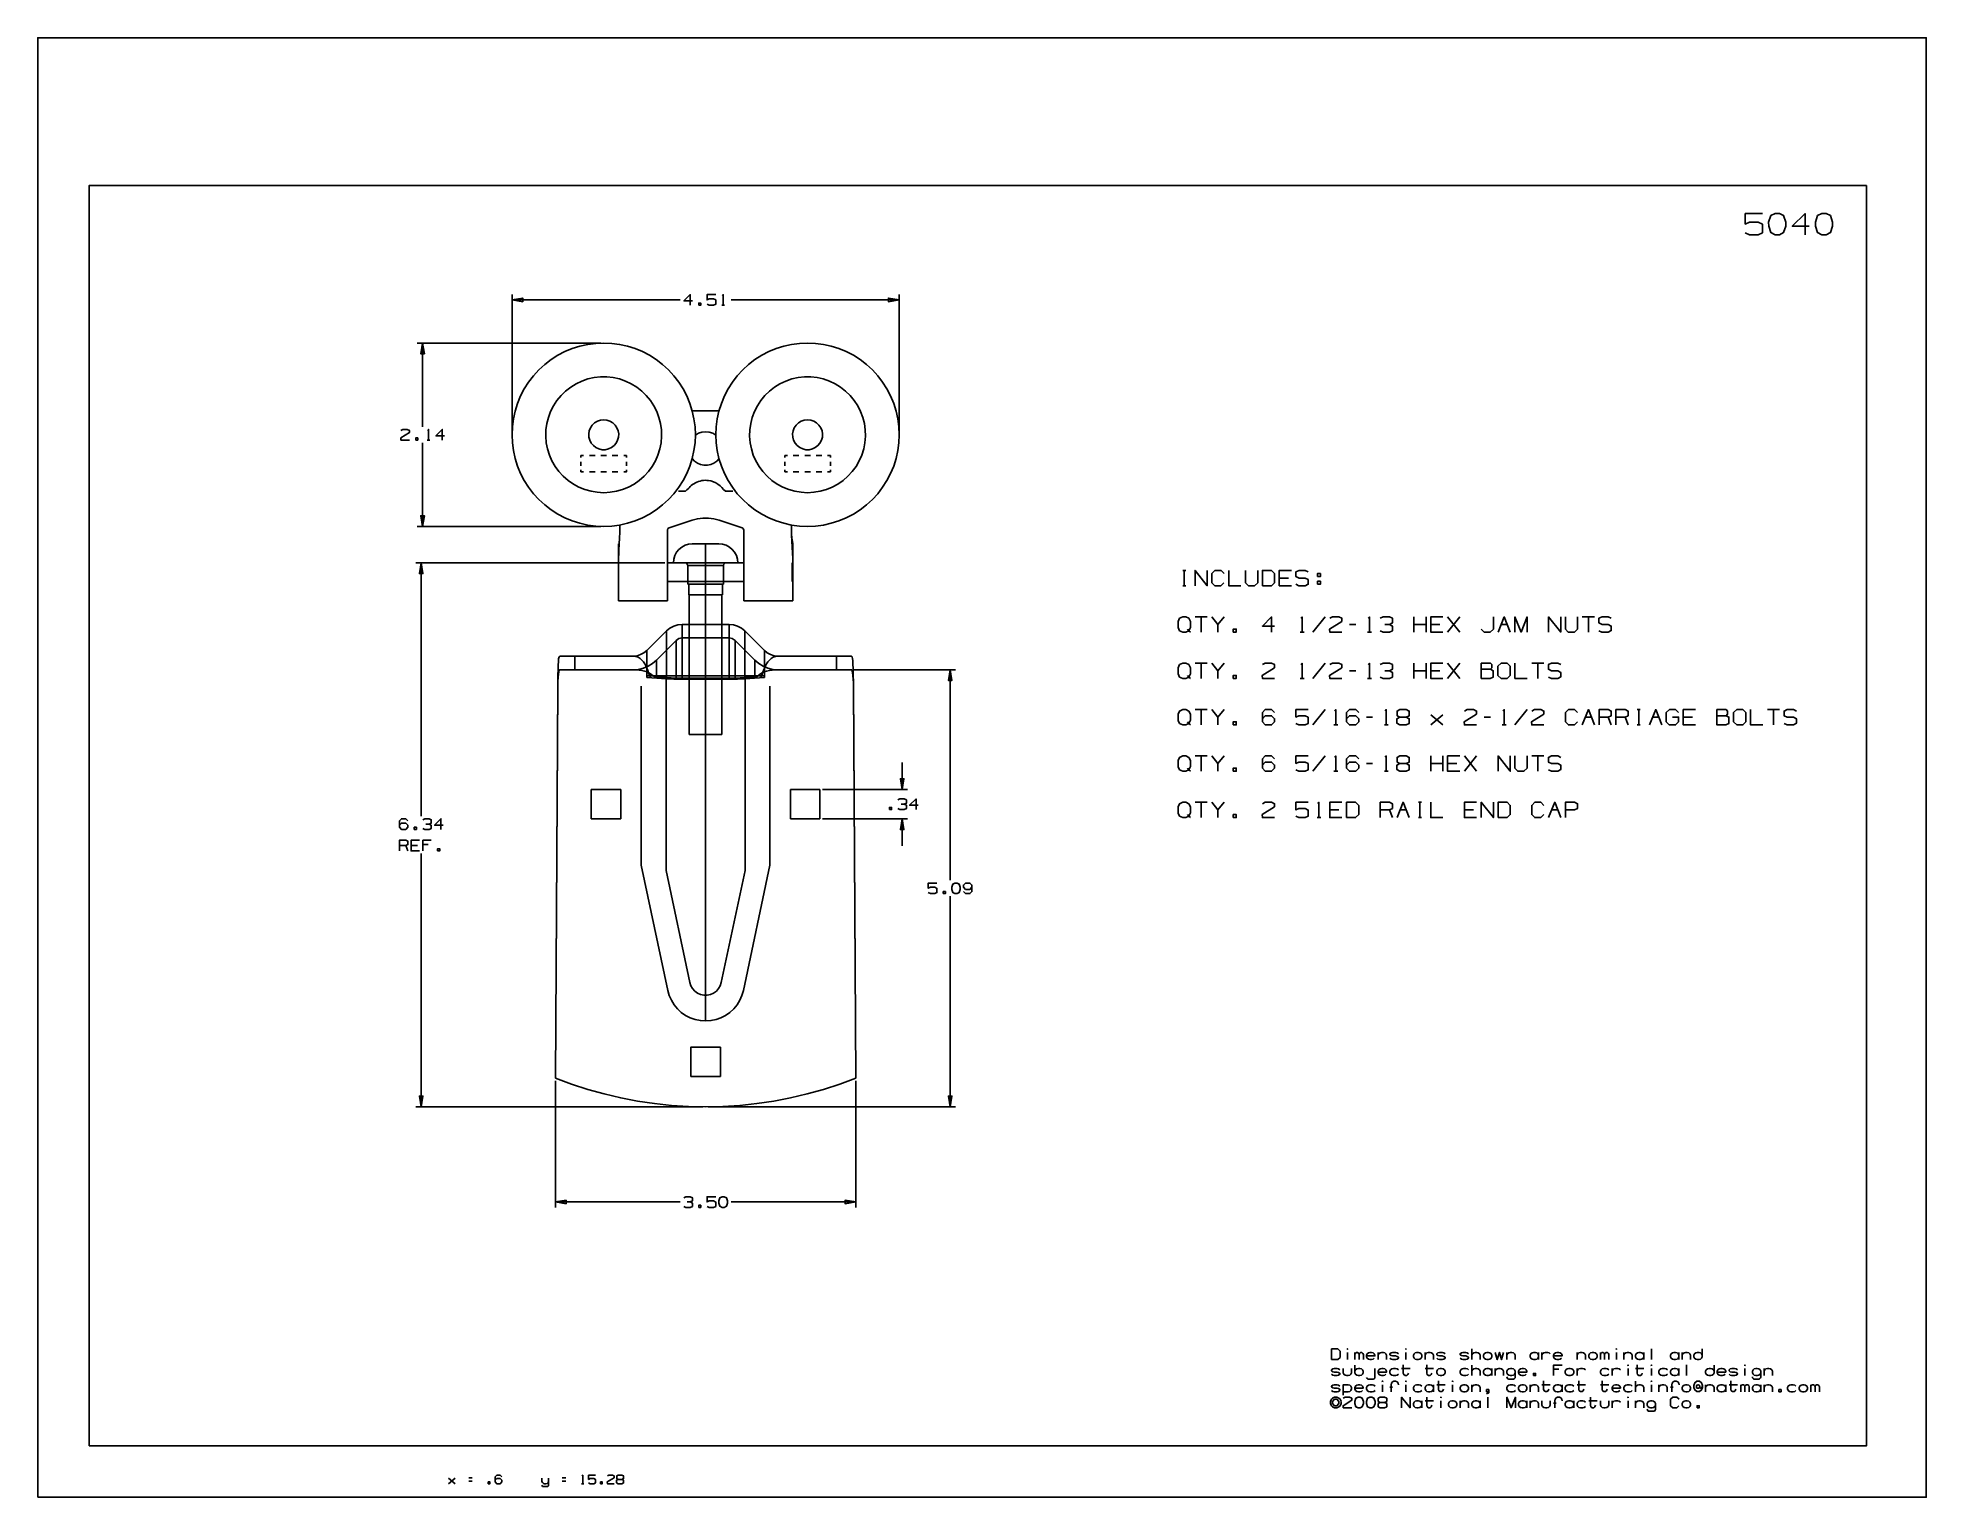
# Model space of a CAD drawing. Extents: x 40 to 4280, y 58 to 3335.
import ezdxf

# ---------------------------------------------------------------- set-up
doc = ezdxf.new("R2010")
doc.units = 0
doc.layers.add('n168-815-5040-box-rail-hangers_techdrawing', color=7, linetype='CONTINUOUS')

msp = doc.modelspace()

# ---------------------------------------------------------------- linework, layer by layer
at = {"layer": 'n168-815-5040-box-rail-hangers_techdrawing', "color": 7}
for points in [[(39.599999, 57.599999), (4280.400893, 57.599999), (4280.400893, 3334.581917), (39.599999, 3334.581917)], [(4146.429896, 3003.028925), (155.257996, 3003.028925), (155.257996, 173.257996), (4146.429896, 173.257996)], [(3950.654901, 2892.272928), (3960.192901, 2897.292928), (3965.211901, 2911.348927), (3965.211901, 2920.885927), (3960.192901, 2935.443927), (3950.654901, 2939.961927), (3941.116901, 2939.961927), (3931.578902, 2935.443927), (3926.559902, 2920.885927), (3927.061902, 2911.348927), (3931.578902, 2897.292928), (3941.116901, 2892.272928)], [(4055.670899, 2892.272928), (4065.207898, 2897.292928), (4070.228898, 2911.348927), (4070.228898, 2920.885927), (4065.207898, 2935.443927), (4055.670899, 2939.961927), (4046.132899, 2939.961927), (4036.594899, 2935.443927), (4031.574899, 2920.885927), (4032.076899, 2911.348927), (4036.594899, 2897.292928), (4046.132899, 2892.272928)], [(1104.563972, 2746.063931), (1128.658972, 2742.047931), (1128.658972, 2750.079931)], [(1523.830962, 2734.015932), (1528.599962, 2734.015932), (1528.599962, 2738.784932), (1523.830962, 2738.784932)], [(1974.120951, 2746.063931), (1950.024951, 2750.079931), (1950.024951, 2742.047931)], [(903.789977, 2649.140934), (899.773978, 2625.044934), (907.805977, 2625.044934)], [(1310.435967, 2237.396944), (1328.377967, 2238.180944), (1346.184966, 2240.524944), (1363.718966, 2244.411944), (1380.847965, 2249.812944), (1397.440965, 2256.685944), (1413.370965, 2264.978943), (1428.518964, 2274.628943), (1442.766964, 2285.561943), (1456.008964, 2297.695943), (1468.141963, 2310.936942), (1479.075963, 2325.185942), (1488.725963, 2340.332941), (1497.018963, 2356.263941), (1503.891962, 2372.856941), (1509.291962, 2389.98494), (1513.179962, 2407.51994), (1515.523962, 2425.325939), (1516.306962, 2443.268939), (1515.523962, 2461.211938), (1513.179962, 2479.017938), (1509.291962, 2496.551938), (1503.891962, 2513.680937), (1497.018963, 2530.273937), (1488.725963, 2546.204936), (1479.075963, 2561.351936), (1468.141963, 2575.600936), (1456.008964, 2588.841935), (1442.766964, 2600.975935), (1428.518964, 2611.908935), (1413.370965, 2621.558934), (1397.440965, 2629.851934), (1380.847965, 2636.724934), (1363.718966, 2642.125934), (1346.184966, 2646.012934), (1328.377967, 2648.356934), (1310.435967, 2649.140934), (1292.492968, 2648.356934), (1274.686968, 2646.012934), (1257.151969, 2642.125934), (1240.022969, 2636.724934), (1223.429969, 2629.851934), (1207.49997, 2621.558934), (1192.35297, 2611.908935), (1178.103971, 2600.975935), (1164.861971, 2588.841935), (1152.728971, 2575.600936), (1141.795971, 2561.351936), (1132.145972, 2546.204936), (1123.852972, 2530.273937), (1116.978972, 2513.680937), (1111.578972, 2496.551938), (1107.691972, 2479.017938), (1105.346972, 2461.211938), (1104.563972, 2443.268939), (1105.346972, 2425.325939), (1107.691972, 2407.51994), (1111.578972, 2389.98494), (1116.978972, 2372.856941), (1123.852972, 2356.263941), (1132.145972, 2340.332941), (1141.795971, 2325.185942), (1152.728971, 2310.936942), (1164.861971, 2297.695943), (1178.103971, 2285.561943), (1192.35297, 2274.628943), (1207.49997, 2264.978943), (1223.429969, 2256.685944), (1240.022969, 2249.812944), (1257.151969, 2244.411944), (1274.686968, 2240.524944), (1292.492968, 2238.180944)], [(1768.248956, 2237.396944), (1786.191955, 2238.180944), (1803.997955, 2240.524944), (1821.532954, 2244.411944), (1838.660954, 2249.812944), (1855.254954, 2256.685944), (1871.184953, 2264.978943), (1886.332953, 2274.628943), (1900.580952, 2285.561943), (1913.821952, 2297.695943), (1925.955952, 2310.936942), (1936.889952, 2325.185942), (1946.538951, 2340.332941), (1954.831951, 2356.263941), (1961.704951, 2372.856941), (1967.105951, 2389.98494), (1970.992951, 2407.51994), (1973.337951, 2425.325939), (1974.120951, 2443.268939), (1973.337951, 2461.211938), (1970.992951, 2479.017938), (1967.105951, 2496.551938), (1961.704951, 2513.680937), (1954.831951, 2530.273937), (1946.538951, 2546.204936), (1936.889952, 2561.351936), (1925.955952, 2575.600936), (1913.821952, 2588.841935), (1900.580952, 2600.975935), (1886.332953, 2611.908935), (1871.184953, 2621.558934), (1855.254954, 2629.851934), (1838.660954, 2636.724934), (1821.532954, 2642.125934), (1803.997955, 2646.012934), (1786.191955, 2648.356934), (1768.248956, 2649.140934), (1750.305956, 2648.356934), (1732.499957, 2646.012934), (1714.965957, 2642.125934), (1697.836958, 2636.724934), (1681.243958, 2629.851934), (1665.313958, 2621.558934), (1650.165959, 2611.908935), (1635.917959, 2600.975935), (1622.675959, 2588.841935), (1610.54296, 2575.600936), (1599.60896, 2561.351936), (1589.95896, 2546.204936), (1581.66596, 2530.273937), (1574.792961, 2513.680937), (1569.392961, 2496.551938), (1565.504961, 2479.017938), (1563.160961, 2461.211938), (1562.377961, 2443.268939), (1563.160961, 2425.325939), (1565.504961, 2407.51994), (1569.392961, 2389.98494), (1574.792961, 2372.856941), (1581.66596, 2356.263941), (1589.95896, 2340.332941), (1599.60896, 2325.185942), (1610.54296, 2310.936942), (1622.675959, 2297.695943), (1635.917959, 2285.561943), (1650.165959, 2274.628943), (1665.313958, 2264.978943), (1681.243958, 2256.685944), (1697.836958, 2249.812944), (1714.965957, 2244.411944), (1732.499957, 2240.524944), (1750.305956, 2238.180944)], [(1310.435967, 2313.153942), (1324.749967, 2313.942942), (1338.888967, 2316.302942), (1352.683966, 2320.202942), (1365.965966, 2325.597942), (1378.572966, 2332.420942), (1390.353965, 2340.589941), (1401.164965, 2350.004941), (1410.873965, 2360.551941), (1419.363965, 2372.102941), (1426.531964, 2384.51794), (1432.289964, 2397.64594), (1436.569964, 2411.32694), (1439.317964, 2425.396939), (1440.501964, 2439.683939), (1440.106964, 2454.013939), (1438.137964, 2468.212938), (1434.617964, 2482.109938), (1429.591964, 2495.535938), (1423.118964, 2508.326937), (1415.277965, 2520.327937), (1406.164965, 2531.393937), (1395.888965, 2541.389936), (1384.575965, 2550.194936), (1372.363966, 2557.701936), (1359.398966, 2563.819936), (1345.840966, 2568.474936), (1331.851967, 2571.609936), (1317.603967, 2573.186936), (1303.267967, 2573.186936), (1289.018968, 2571.609936), (1275.030968, 2568.474936), (1261.471968, 2563.819936), (1248.507969, 2557.701936), (1236.294969, 2550.194936), (1224.981969, 2541.389936), (1214.70697, 2531.393937), (1205.59297, 2520.327937), (1197.75197, 2508.326937), (1191.27897, 2495.535938), (1186.25297, 2482.109938), (1182.73397, 2468.212938), (1180.76497, 2454.013939), (1180.36997, 2439.683939), (1181.55297, 2425.396939), (1184.30197, 2411.32694), (1188.58097, 2397.64594), (1194.33997, 2384.51794), (1201.50697, 2372.102941), (1209.99697, 2360.551941), (1219.70697, 2350.004941), (1230.516969, 2340.589941), (1242.297969, 2332.420942), (1254.904969, 2325.597942), (1268.186968, 2320.202942), (1281.981968, 2316.302942), (1296.121968, 2313.942942)], [(1195.25897, 2568.564936)], [(1195.25897, 2568.564936)], [(1449.706964, 2568.564936)], [(1449.706964, 2568.564936)], [(1628.977959, 2568.564936)], [(1628.977959, 2568.564936)], [(1768.248956, 2313.153942), (1753.935956, 2313.942942), (1739.794957, 2316.302942), (1726.000957, 2320.202942), (1712.718957, 2325.597942), (1700.110957, 2332.420942), (1688.330958, 2340.589941), (1677.519958, 2350.004941), (1667.810958, 2360.551941), (1659.320959, 2372.102941), (1652.152959, 2384.51794), (1646.394959, 2397.64594), (1642.114959, 2411.32694), (1639.366959, 2425.396939), (1638.182959, 2439.683939), (1638.577959, 2454.013939), (1640.546959, 2468.212938), (1644.065959, 2482.109938), (1649.092959, 2495.535938), (1655.565959, 2508.326937), (1663.406958, 2520.327937), (1672.519958, 2531.393937), (1682.795958, 2541.389936), (1694.108958, 2550.194936), (1706.320957, 2557.701936), (1719.285957, 2563.819936), (1732.843957, 2568.474936), (1746.832956, 2571.609936), (1761.081956, 2573.186936), (1775.416956, 2573.186936), (1789.664955, 2571.609936), (1803.653955, 2568.474936), (1817.212955, 2563.819936), (1830.176954, 2557.701936), (1842.389954, 2550.194936), (1853.702954, 2541.389936), (1863.977953, 2531.393937), (1873.091953, 2520.327937), (1880.931953, 2508.326937), (1887.404953, 2495.535938), (1892.431953, 2482.109938), (1895.950953, 2468.212938), (1897.919953, 2454.013939), (1898.314953, 2439.683939), (1897.131953, 2425.396939), (1894.382953, 2411.32694), (1890.103953, 2397.64594), (1884.344953, 2384.51794), (1877.176953, 2372.102941), (1868.687953, 2360.551941), (1858.978954, 2350.004941), (1848.167954, 2340.589941), (1836.386954, 2332.420942), (1823.778954, 2325.597942), (1810.497955, 2320.202942), (1796.702955, 2316.302942), (1782.562955, 2313.942942)], [(1883.425953, 2568.564936)], [(1883.425953, 2568.564936)], [(1486.332963, 2544.469936)], [(1486.332963, 2544.469936)], [(1310.435967, 2477.001938), (1303.183967, 2476.213938), (1296.270968, 2473.884938), (1290.020968, 2470.123938), (1284.724968, 2465.107938), (1280.631968, 2459.069939), (1277.931968, 2452.292939), (1276.750968, 2445.094939), (1277.145968, 2437.810939), (1279.097968, 2430.782939), (1282.514968, 2424.337939), (1287.236968, 2418.77794), (1293.043968, 2414.36394), (1299.663968, 2411.30094), (1306.787967, 2409.73294), (1314.082967, 2409.73294), (1321.206967, 2411.30094), (1327.826967, 2414.36394), (1333.633967, 2418.77794), (1338.356967, 2424.337939), (1341.772966, 2430.782939), (1343.724966, 2437.810939), (1344.119966, 2445.094939), (1342.939966, 2452.292939), (1340.239966, 2459.069939), (1336.145967, 2465.107938), (1330.849967, 2470.123938), (1324.599967, 2473.884938), (1317.686967, 2476.213938)], [(1611.62896, 2474.110938)], [(1768.248956, 2477.001938), (1760.997956, 2476.213938), (1754.084956, 2473.884938), (1747.834956, 2470.123938), (1742.538956, 2465.107938), (1738.444957, 2459.069939), (1735.744957, 2452.292939), (1734.564957, 2445.094939), (1734.959957, 2437.810939), (1736.911957, 2430.782939), (1740.327956, 2424.337939), (1745.050956, 2418.77794), (1750.857956, 2414.36394), (1757.477956, 2411.30094), (1764.601956, 2409.73294), (1771.895956, 2409.73294), (1779.020956, 2411.30094), (1785.640955, 2414.36394), (1791.447955, 2418.77794), (1796.169955, 2424.337939), (1799.586955, 2430.782939), (1801.538955, 2437.810939), (1801.933955, 2445.094939), (1800.752955, 2452.292939), (1798.052955, 2459.069939), (1793.959955, 2465.107938), (1788.663955, 2470.123938), (1782.413955, 2473.884938), (1775.500956, 2476.213938)], [(888.277978, 2431.220939), (893.046978, 2431.220939), (893.046978, 2435.989939), (888.277978, 2435.989939)], [(1883.425953, 2316.237942)], [(903.789977, 2237.396944), (907.805977, 2261.492943), (899.773978, 2261.492943)], [(1346.578966, 2284.526943)], [(1732.105957, 2284.526943)], [(1539.342962, 2198.169945)], [(900.608977, 2155.761946), (896.593978, 2131.666947), (904.624977, 2131.666947)], [(1539.342962, 2155.761946)], [(1539.342962, 2155.761946)], [(1733.551957, 2155.761946)], [(2789.59993, 2104.116947), (2809.83993, 2104.116947), (2817.06793, 2110.983947), (2817.06793, 2131.585947), (2809.83993, 2138.452947), (2789.59993, 2138.452947)], [(2913.136927, 2124.718947), (2913.136927, 2131.585947), (2920.003927, 2131.585947), (2920.003927, 2124.718947)], [(1501.463962, 2107.570947)], [(1502.717962, 2083.475948)], [(1575.967961, 2083.475948)], [(1577.220961, 2107.570947)], [(1733.551957, 2113.931947)], [(1486.771963, 2017.54995)], [(1487.295963, 2017.54995)], [(1591.38896, 2017.54995)], [(1591.91296, 2017.54995)], [(2724.107932, 2000.02495), (2730.974932, 2000.02495), (2730.974932, 2006.89195), (2724.107932, 2006.89195)], [(1487.295963, 1986.90095)], [(1591.38896, 1986.90095)], [(1701.480957, 1915.577952)], [(2088.475948, 1915.577952), (2084.459948, 1891.482953), (2092.491948, 1891.482953)], [(3325.746917, 1895.932953), (3339.481917, 1895.932953), (3346.348916, 1902.799952), (3346.348916, 1923.401952), (3339.481917, 1930.267952), (3325.746917, 1930.267952), (3318.518917, 1923.401952), (3318.518917, 1902.799952)], [(2724.107932, 1895.932953), (2730.974932, 1895.932953), (2730.974932, 1902.799952), (2724.107932, 1902.799952)], [(3855.027904, 1791.839955), (3868.762903, 1791.839955), (3875.629903, 1798.706955), (3875.629903, 1819.308955), (3868.762903, 1826.175954), (3855.027904, 1826.175954), (3847.799904, 1819.308955), (3847.799904, 1798.706955)], [(2724.107932, 1791.839955), (2730.974932, 1791.839955), (2730.974932, 1798.706955), (2724.107932, 1798.706955)], [(1502.717962, 1770.234956)], [(1575.967961, 1770.234956)], [(1980.65195, 1646.769959), (1984.66795, 1670.864958), (1976.635951, 1670.864958)], [(2724.107932, 1687.747958), (2730.974932, 1687.747958), (2730.974932, 1694.614958), (2724.107932, 1694.614958)], [(1282.677968, 1646.769959)], [(1348.795966, 1646.769959)], [(1729.889957, 1646.769959)], [(1796.006955, 1646.769959)], [(2978.627926, 1583.65496), (2998.867925, 1583.65496), (3006.096925, 1590.52196), (3006.096925, 1611.12396), (2998.867925, 1617.99096), (2978.627926, 1617.99096)], [(3318.879917, 1583.65496), (3339.119917, 1583.65496), (3346.348916, 1590.52196), (3346.348916, 1611.12396), (3339.119917, 1617.99096), (3318.879917, 1617.99096)], [(1282.677968, 1580.65096)], [(1348.795966, 1580.65096)], [(1729.889957, 1580.65096)], [(1796.006955, 1580.65096)], [(1952.013951, 1601.66296), (1956.782951, 1601.66296), (1956.782951, 1606.43196), (1952.013951, 1606.43196)], [(1980.65195, 1580.65096), (1976.635951, 1556.555961), (1984.66795, 1556.555961)], [(2724.107932, 1583.65496), (2730.974932, 1583.65496), (2730.974932, 1590.52196), (2724.107932, 1590.52196)], [(885.097978, 1557.037961), (889.866978, 1557.037961), (889.866978, 1561.806961), (885.097978, 1561.806961)], [(937.605977, 1508.846962), (942.374976, 1508.846962), (942.374976, 1513.615962), (937.605977, 1513.615962)], [(2072.964948, 1412.850965), (2077.733948, 1412.850965), (2077.733948, 1417.619965), (2072.964948, 1417.619965)], [(2103.987947, 1412.850965), (2108.756947, 1415.360965), (2111.266947, 1422.388964), (2111.266947, 1427.156964), (2108.756947, 1434.435964), (2103.987947, 1436.694964), (2099.218948, 1436.694964), (2094.449948, 1434.435964), (2091.939948, 1427.156964), (2092.190948, 1422.388964), (2094.449948, 1415.360965), (2099.218948, 1412.850965)], [(1504.082962, 1213.36397)], [(1574.601961, 1213.36397)], [(1572.400961, 1068.478973)], [(900.608977, 934.218977), (904.624977, 958.313976), (896.593978, 958.313976)], [(2088.475948, 934.218977), (2092.491948, 958.313976), (2084.459948, 958.313976)], [(1202.00897, 720.542982), (1226.103969, 716.526982), (1226.103969, 724.557982)], [(1581.10796, 708.494982), (1585.87696, 711.004982), (1588.38696, 718.032982), (1588.38696, 722.801982), (1585.87696, 730.079982), (1581.10796, 732.338982), (1576.338961, 732.338982), (1571.569961, 730.079982), (1569.059961, 722.801982), (1569.310961, 718.032982), (1571.569961, 711.004982), (1576.338961, 708.494982)], [(1876.676953, 720.542982), (1852.580954, 724.557982), (1852.580954, 716.526982)], [(1523.830962, 708.494982), (1528.599962, 708.494982), (1528.599962, 713.263982), (1523.830962, 713.263982)], [(2944.863926, 366.790991), (2958.918926, 366.790991), (2963.938926, 371.559991), (2963.938926, 385.86699), (2958.918926, 390.63599), (2944.863926, 390.63599)], [(2980.654925, 389.12999), (2981.156925, 390.13399), (2980.654925, 390.88699), (2980.153925, 390.13399)], [(3111.924922, 389.12999), (3112.426922, 390.13399), (3111.924922, 390.88699), (3111.422922, 390.13399)], [(3130.146922, 369.802991), (3132.907922, 367.543991), (3136.421922, 366.790991), (3139.685922, 366.790991), (3143.198921, 367.543991), (3145.959921, 369.802991), (3147.465921, 373.065991), (3147.465921, 376.579991), (3145.959921, 379.591991), (3143.198921, 381.85099), (3139.685922, 382.60399), (3136.421922, 382.60399), (3132.907922, 381.85099), (3130.146922, 379.591991), (3128.640922, 376.579991), (3128.640922, 373.065991)], [(3287.670918, 369.802991), (3290.431918, 367.543991), (3293.946918, 366.790991), (3297.208918, 366.790991), (3300.722917, 367.543991), (3303.483917, 369.802991), (3304.989917, 373.065991), (3304.989917, 376.579991), (3303.483917, 379.591991), (3300.722917, 381.85099), (3297.208918, 382.60399), (3293.946918, 382.60399), (3290.431918, 381.85099), (3287.670918, 379.591991), (3286.165918, 376.579991), (3286.165918, 373.065991)], [(3523.957912, 369.802991), (3526.718912, 367.543991), (3530.231912, 366.790991), (3533.495912, 366.790991), (3537.008912, 367.543991), (3539.770912, 369.802991), (3541.275911, 373.065991), (3541.275911, 376.579991), (3539.770912, 379.591991), (3537.008912, 381.85099), (3533.495912, 382.60399), (3530.231912, 382.60399), (3526.718912, 381.85099), (3523.957912, 379.591991), (3522.451912, 376.579991), (3522.451912, 373.065991)], [(3584.49791, 389.12999), (3584.99991, 390.13399), (3584.49791, 390.88699), (3583.99591, 390.13399)], [(3182.65592, 333.659992), (3185.41692, 331.400992), (3188.92992, 330.647992), (3192.19392, 330.647992), (3195.70792, 331.400992), (3198.46792, 333.659992), (3199.97392, 336.922992), (3199.97392, 340.436991), (3198.46792, 343.448991), (3195.70792, 345.707991), (3192.19392, 346.460991), (3188.92992, 346.460991), (3185.41692, 345.707991), (3182.65592, 343.448991), (3181.14892, 340.436991), (3181.14892, 336.922992)], [(3471.449913, 333.659992), (3474.209913, 331.400992), (3477.724913, 330.647992), (3480.986913, 330.647992), (3484.500913, 331.400992), (3487.261913, 333.659992), (3488.768913, 336.922992), (3488.768913, 340.436991), (3487.261913, 343.448991), (3484.500913, 345.707991), (3480.986913, 346.460991), (3477.724913, 346.460991), (3474.209913, 345.707991), (3471.449913, 343.448991), (3469.943913, 340.436991), (3469.943913, 336.922992)], [(3610.75191, 352.986991), (3611.25291, 353.990991), (3610.75191, 354.743991), (3610.24991, 353.990991)], [(3663.259908, 352.986991), (3663.760908, 353.990991), (3663.259908, 354.743991), (3662.756908, 353.990991)], [(3873.291903, 352.986991), (3873.792903, 353.990991), (3873.291903, 354.743991), (3872.789903, 353.990991)], [(3059.416924, 316.843992), (3059.918924, 317.846992), (3059.416924, 318.600992), (3058.914924, 317.846992)], [(3111.924922, 316.843992), (3112.426922, 317.846992), (3111.924922, 318.600992), (3111.422922, 317.846992)], [(3216.94192, 316.843992), (3217.44292, 317.846992), (3216.94192, 318.600992), (3216.43892, 317.846992)], [(3235.163919, 297.516993), (3237.924919, 295.257993), (3241.437919, 294.504993), (3244.701919, 294.504993), (3248.214919, 295.257993), (3250.975919, 297.516993), (3252.481919, 300.779992), (3252.481919, 304.293992), (3250.975919, 307.305992), (3248.214919, 309.564992), (3244.701919, 310.317992), (3241.437919, 310.317992), (3237.924919, 309.564992), (3235.163919, 307.305992), (3233.656919, 304.293992), (3233.656919, 300.779992)], [(3366.433916, 297.516993), (3369.194916, 295.257993), (3372.707916, 294.504993), (3375.970916, 294.504993), (3379.484916, 295.257993), (3382.246915, 297.516993), (3383.751915, 300.779992), (3383.751915, 304.293992), (3382.246915, 307.305992), (3379.484916, 309.564992), (3375.970916, 310.317992), (3372.707916, 310.317992), (3369.194916, 309.564992), (3366.433916, 307.305992), (3364.927916, 304.293992), (3364.927916, 300.779992)], [(3398.208915, 330.647992), (3402.977915, 330.647992), (3402.977915, 335.416992), (3398.208915, 335.416992)], [(3663.259908, 316.843992), (3663.760908, 317.846992), (3663.259908, 318.600992), (3662.756908, 317.846992)], [(3733.989907, 297.516993), (3736.749907, 295.257993), (3740.264906, 294.504993), (3743.527906, 294.504993), (3747.041906, 295.257993), (3749.802906, 297.516993), (3751.307906, 300.779992), (3751.307906, 304.293992), (3749.802906, 307.305992), (3747.041906, 309.564992), (3743.527906, 310.317992), (3740.264906, 310.317992), (3736.749907, 309.564992), (3733.989907, 307.305992), (3732.483907, 304.293992), (3732.483907, 300.779992)], [(3777.813906, 304.042992), (3777.813906, 308.811992), (3775.804906, 314.584992), (3771.036906, 317.846992), (3765.262906, 317.846992), (3760.494906, 314.584992), (3758.737906, 308.811992), (3758.737906, 304.042992), (3760.494906, 298.520993), (3765.262906, 295.006993), (3771.036906, 295.006993), (3775.804906, 298.520993)], [(3949.543901, 294.504993), (3954.312901, 294.504993), (3954.312901, 299.273993), (3949.543901, 299.273993)], [(3996.5299, 297.516993), (3999.2909, 295.257993), (4002.8049, 294.504993), (4006.0679, 294.504993), (4009.5819, 295.257993), (4012.3429, 297.516993), (4013.8489, 300.779992), (4013.8489, 304.293992), (4012.3429, 307.305992), (4009.5819, 309.564992), (4006.0679, 310.317992), (4002.8049, 310.317992), (3999.2909, 309.564992), (3996.5299, 307.305992), (3995.0239, 304.293992), (3995.0239, 300.779992)], [(2961.428926, 272.667993), (2961.428926, 267.899993), (2956.659926, 263.130993), (2951.890926, 263.130993), (2947.122926, 267.899993), (2947.122926, 272.667993), (2951.890926, 277.436993), (2956.659926, 277.436993)], [(3009.167925, 258.361994), (3013.937925, 260.871993), (3016.446925, 267.899993), (3016.446925, 272.667993), (3013.937925, 279.946993), (3009.167925, 282.205993), (3004.398925, 282.205993), (2999.630925, 279.946993), (2997.120925, 272.667993), (2997.371925, 267.899993), (2999.630925, 260.871993), (3004.398925, 258.361994)], [(3035.421924, 258.361994), (3040.190924, 260.871993), (3042.700924, 267.899993), (3042.700924, 272.667993), (3040.190924, 279.946993), (3035.421924, 282.205993), (3030.652924, 282.205993), (3025.884924, 279.946993), (3023.374924, 272.667993), (3023.624924, 267.899993), (3025.884924, 260.871993), (3030.652924, 258.361994)], [(3190.68792, 280.699993), (3191.18892, 281.703993), (3190.68792, 282.456993), (3190.18592, 281.703993)], [(3208.90992, 261.373993), (3211.67092, 259.114994), (3215.18492, 258.361994), (3218.44692, 258.361994), (3221.960919, 259.114994), (3224.721919, 261.373993), (3226.227919, 264.636993), (3226.227919, 268.150993), (3224.721919, 271.162993), (3221.960919, 273.420993), (3218.44692, 274.174993), (3215.18492, 274.174993), (3211.67092, 273.420993), (3208.90992, 271.162993), (3207.40392, 268.150993), (3207.40392, 264.636993)], [(3610.75191, 280.699993), (3611.25291, 281.703993), (3610.75191, 282.456993), (3610.24991, 281.703993)], [(3733.989907, 261.373993), (3736.749907, 259.114994), (3740.264906, 258.361994), (3743.527906, 258.361994), (3747.041906, 259.114994), (3749.802906, 261.373993), (3751.307906, 264.636993), (3751.307906, 268.150993), (3749.802906, 271.162993), (3747.041906, 273.420993), (3743.527906, 274.174993), (3740.264906, 274.174993), (3736.749907, 273.420993), (3733.989907, 271.162993), (3732.483907, 268.150993), (3732.483907, 264.636993)], [(3765.765906, 258.361994), (3770.534906, 258.361994), (3770.534906, 263.130993), (3765.765906, 263.130993)], [(1051.277974, 88.011998), (1055.092974, 88.011998), (1055.092974, 91.826998), (1051.277974, 91.826998)], [(1303.315967, 88.011998), (1307.131967, 88.011998), (1307.131967, 91.826998), (1303.315967, 91.826998)]]:
    msp.add_lwpolyline(points, close=True, dxfattribs=at)
for points in [[(3874.051903, 2896.790928), (3883.588903, 2892.272928), (3903.166902, 2892.272928), (3912.704902, 2896.790928), (3912.704902, 2915.865927), (3903.166902, 2920.885927), (3883.588903, 2920.885927), (3874.051903, 2916.368927), (3874.051903, 2939.961927), (3912.704902, 2939.961927)], [(4017.7209, 2911.348927), (3979.569901, 2911.348927), (4008.1829, 2939.961927), (4008.1829, 2892.272928)], [(1104.563972, 2449.292939), (1104.563972, 2758.111931)], [(1509.624962, 2743.553931), (1490.548963, 2743.553931), (1504.855962, 2757.860931), (1504.855962, 2734.015932)], [(1542.805961, 2736.274932), (1547.574961, 2734.015932), (1557.363961, 2734.015932), (1562.132961, 2736.274932), (1562.132961, 2745.812931), (1557.363961, 2748.322931), (1547.574961, 2748.322931), (1542.805961, 2746.063931), (1542.805961, 2757.860931), (1562.132961, 2757.860931)], [(1576.840961, 2755.852931), (1578.848961, 2757.860931), (1578.848961, 2734.015932)], [(1974.120951, 2449.292939), (1974.120951, 2758.111931)], [(1104.563972, 2746.063931), (1482.014963, 2746.063931)], [(1575.836961, 2734.015932), (1581.86096, 2734.015932)], [(1974.120951, 2746.063931), (1596.66996, 2746.063931)], [(1304.411967, 2649.140934), (891.741978, 2649.140934)], [(903.789977, 2649.140934), (903.789977, 2461.340938)], [(1569.578961, 2497.242938), (1509.105962, 2497.242938)], [(854.995979, 2452.806939), (859.513979, 2455.064939), (869.302978, 2455.064939), (874.071978, 2452.806939), (874.071978, 2448.037939), (854.744979, 2435.989939), (854.995979, 2431.220939), (874.071978, 2431.220939)], [(903.789977, 2237.396944), (903.789977, 2425.196939)], [(914.029977, 2431.220939), (920.053977, 2431.220939)], [(915.033977, 2453.057939), (917.041977, 2455.064939), (917.041977, 2431.220939)], [(952.833976, 2440.758939), (933.757977, 2440.758939), (948.064976, 2455.064939), (948.064976, 2431.220939)], [(1562.375961, 2442.129939), (1555.341961, 2446.439939), (1547.537961, 2449.110939), (1539.338962, 2450.015939), (1531.138962, 2449.109939), (1523.334962, 2446.437939), (1516.301962, 2442.127939)], [(1259.063969, 2391.80094), (1259.063969, 2396.33094)], [(1259.063969, 2396.33094), (1265.485968, 2396.33094)], [(1259.063969, 2373.680941), (1259.063969, 2382.74094)], [(1278.328968, 2396.33094), (1291.170968, 2396.33094)], [(1304.013967, 2396.33094), (1316.856967, 2396.33094)], [(1329.699967, 2396.33094), (1342.542966, 2396.33094)], [(1355.385966, 2396.33094), (1361.806966, 2396.33094)], [(1361.806966, 2391.80094), (1361.806966, 2396.33094)], [(1361.806966, 2373.680941), (1361.806966, 2382.74094)], [(1509.260962, 2389.88394), (1514.511962, 2384.20494), (1520.813962, 2379.720941), (1527.899962, 2376.620941), (1535.470962, 2375.037941), (1543.205961, 2375.037941), (1550.776961, 2376.620941), (1557.863961, 2379.719941), (1564.165961, 2384.20294), (1569.416961, 2389.88194)], [(1716.877957, 2391.80094), (1716.877957, 2396.33094)], [(1716.877957, 2396.33094), (1723.298957, 2396.33094)], [(1716.877957, 2373.680941), (1716.877957, 2382.74094)], [(1736.141957, 2396.33094), (1748.984956, 2396.33094)], [(1761.827956, 2396.33094), (1774.670956, 2396.33094)], [(1787.513955, 2396.33094), (1800.356955, 2396.33094)], [(1813.198955, 2396.33094), (1819.620955, 2396.33094)], [(1819.620955, 2391.80094), (1819.620955, 2396.33094)], [(1819.620955, 2373.680941), (1819.620955, 2382.74094)], [(1259.063969, 2360.090941), (1259.063969, 2364.620941)], [(1259.063969, 2360.090941), (1265.485968, 2360.090941)], [(1278.328968, 2360.090941), (1291.170968, 2360.090941)], [(1304.013967, 2360.090941), (1316.856967, 2360.090941)], [(1329.699967, 2360.090941), (1342.542966, 2360.090941)], [(1355.385966, 2360.090941), (1361.806966, 2360.090941), (1361.806966, 2364.620941)], [(1716.877957, 2360.090941), (1716.877957, 2364.620941)], [(1716.877957, 2360.090941), (1723.298957, 2360.090941)], [(1736.141957, 2360.090941), (1748.984956, 2360.090941)], [(1761.827956, 2360.090941), (1774.670956, 2360.090941)], [(1787.513955, 2360.090941), (1800.356955, 2360.090941)], [(1813.198955, 2360.090941), (1819.620955, 2360.090941)], [(1819.620955, 2360.090941), (1819.620955, 2364.620941)], [(1457.538964, 2234.463944), (1509.232962, 2251.463944)], [(1569.454961, 2251.463944), (1557.606961, 2254.541944), (1545.464961, 2256.093944), (1533.223962, 2256.093944), (1521.081962, 2254.541944), (1509.233962, 2251.463944)], [(1621.145959, 2234.463944), (1569.451961, 2251.463944)], [(1304.411967, 2237.396944), (891.741978, 2237.396944)], [(1346.578966, 2220.980944), (1346.578966, 2240.594944)], [(1457.536964, 2234.463944), (1454.658964, 2232.361944), (1453.560964, 2228.969944)], [(1453.562964, 2219.797945), (1453.562964, 2228.969944)], [(1625.119959, 2228.969944), (1624.021959, 2232.361944), (1621.143959, 2234.463944)], [(1625.121959, 2219.234945), (1625.121959, 2228.969944)], [(1732.105957, 2220.980944), (1732.105957, 2240.594944)], [(1732.105957, 2220.980944), (1732.105957, 2240.594944)], [(1343.687966, 2166.748946), (1343.605966, 2168.280946)], [(1453.562964, 2070.656948), (1453.562964, 2190.758945)], [(1509.463962, 2198.169945), (1501.190962, 2197.354945), (1493.234963, 2194.941945), (1485.902963, 2191.022945), (1479.476963, 2185.748945), (1474.202963, 2179.322946), (1470.283963, 2171.990946), (1467.870963, 2164.034946), (1467.055963, 2155.761946)], [(1569.220961, 2198.169945), (1509.463962, 2198.169945)], [(1611.62896, 2155.761946), (1610.81396, 2164.034946), (1608.40096, 2171.990946), (1604.48196, 2179.322946), (1599.20796, 2185.748945), (1592.78096, 2191.022945), (1585.44996, 2194.941945), (1577.493961, 2197.354945), (1569.220961, 2198.169945)], [(1625.121959, 2190.758945), (1625.121959, 2070.656948)], [(1734.997957, 2166.748946), (1734.915957, 2168.280946)], [(1447.530964, 2155.761946), (888.561978, 2155.761946)], [(900.608977, 2155.761946), (900.608977, 1587.15696)], [(1493.271963, 2155.761946), (1467.055963, 2155.761946)], [(1499.054963, 2149.978946), (1498.279963, 2152.869946), (1496.162963, 2154.986946), (1493.271963, 2155.761946)], [(1499.054963, 2149.978946), (1499.054963, 2107.570947)], [(1539.342962, 2149.978946), (1539.342962, 2155.761946)], [(1539.342962, 2155.761946), (1539.342962, 2149.978946)], [(1539.342962, 2149.978946), (1539.342962, 2083.475948)], [(1539.342962, 2149.978946), (1539.342962, 2083.475948)], [(1585.41296, 2155.761946), (1582.52096, 2154.986946), (1580.40496, 2152.869946), (1579.629961, 2149.978946)], [(1579.629961, 2149.978946), (1579.629961, 2107.570947)], [(1585.41296, 2155.761946), (1611.62896, 2155.761946)], [(1733.551957, 2155.761946), (1733.551957, 2142.406946)], [(1733.551957, 2142.406946), (1733.551957, 2155.761946)], [(1733.551957, 2142.406946), (1733.551957, 2127.286947)], [(1733.551957, 2142.406946), (1733.551957, 2127.286947)], [(1733.551957, 2113.931947), (1733.551957, 2127.286947)], [(1733.551957, 2127.286947), (1733.551957, 2113.931947)], [(2610.690935, 2138.452947), (2617.557935, 2138.452947)], [(2614.304935, 2138.452947), (2614.304935, 2104.116947)], [(2638.375934, 2104.116947), (2638.375934, 2138.452947), (2665.844933, 2104.116947), (2665.844933, 2138.452947)], [(2703.289932, 2110.983947), (2696.421933, 2104.116947), (2683.048933, 2104.116947), (2676.181933, 2110.983947), (2676.181933, 2131.585947), (2683.048933, 2138.452947), (2696.782933, 2138.452947), (2703.650932, 2131.585947)], [(2713.987932, 2138.452947), (2713.987932, 2104.116947), (2741.456931, 2104.116947)], [(2751.792931, 2138.452947), (2751.792931, 2110.983947), (2758.298931, 2104.116947), (2772.033931, 2104.116947), (2779.261931, 2110.983947), (2779.261931, 2138.452947)], [(2854.873929, 2104.116947), (2827.404929, 2104.116947), (2827.404929, 2138.452947), (2854.873929, 2138.452947)], [(2848.006929, 2121.465947), (2827.404929, 2121.465947)], [(2864.849928, 2107.369947), (2871.716928, 2104.116947), (2885.812928, 2104.116947), (2892.679928, 2107.731947), (2892.679928, 2117.851947), (2885.812928, 2121.465947), (2872.077928, 2121.465947), (2864.849928, 2124.718947), (2864.849928, 2135.199947), (2872.077928, 2138.452947), (2885.812928, 2138.452947), (2892.679928, 2135.199947)], [(1501.463962, 2107.570947), (1499.054963, 2107.570947)], [(1501.463962, 2083.475948), (1501.463962, 2107.570947)], [(1501.463962, 2083.475948), (1501.463962, 2107.570947)], [(1502.717962, 2083.475948), (1502.717962, 1770.234956)], [(1502.717962, 2083.475948), (1502.717962, 1770.234956)], [(1539.342962, 2083.475948), (1539.342962, 1770.234956)], [(1575.967961, 2083.475948), (1575.967961, 1770.234956)], [(1575.967961, 2083.475948), (1575.967961, 1770.234956)], [(1577.220961, 2083.475948), (1577.220961, 2107.570947)], [(1577.220961, 2083.475948), (1577.220961, 2107.570947)], [(1579.629961, 2107.570947), (1577.220961, 2107.570947)], [(2610.690935, 2104.116947), (2617.557935, 2104.116947)], [(2913.136927, 2114.598947), (2913.136927, 2107.731947)], [(2920.003927, 2114.598947), (2920.003927, 2107.731947), (2913.136927, 2107.731947)], [(2913.136927, 2114.598947), (2920.003927, 2114.598947)], [(1453.562964, 2070.656948), (1343.687966, 2070.656948)], [(1734.997957, 2070.656948), (1625.121959, 2070.656948)], [(1407.190965, 1958.648951), (1451.468964, 2002.92695)], [(1407.190965, 1958.648951), (1451.468964, 2002.92695)], [(1486.771963, 2017.54995), (1477.031963, 2016.59095), (1467.666963, 2013.74995), (1459.034964, 2009.13595), (1451.468964, 2002.92695)], [(1486.771963, 2017.54995), (1477.031963, 2016.59095), (1467.666963, 2013.74995), (1459.034964, 2009.13595), (1451.468964, 2002.92695)], [(1591.91296, 2017.54995), (1486.771963, 2017.54995)], [(1591.91296, 2017.54995), (1486.771963, 2017.54995)], [(1627.214959, 2002.92695), (1619.64996, 2009.13595), (1611.01896, 2013.74995), (1601.65296, 2016.59095), (1591.91296, 2017.54995)], [(1627.214959, 2002.92695), (1619.64996, 2009.13595), (1611.01896, 2013.74995), (1601.65296, 2016.59095), (1591.91296, 2017.54995)], [(1671.493958, 1958.648951), (1627.214959, 2002.92695)], [(1671.493958, 1958.648951), (1627.214959, 2002.92695)], [(2621.171934, 2006.89195), (2624.424934, 2003.27695), (2617.557935, 2000.02495), (2610.690935, 2000.02495), (2603.822935, 2003.27695), (2600.208935, 2010.14495), (2600.208935, 2024.240949), (2603.822935, 2031.107949), (2610.690935, 2034.360949), (2617.557935, 2034.360949), (2624.424934, 2031.107949), (2628.038934, 2024.240949), (2628.038934, 2010.50595), (2624.424934, 2003.27695), (2628.038934, 2000.02495)], [(2665.844933, 2034.360949), (2638.375934, 2034.360949)], [(2652.110934, 2034.360949), (2652.110934, 2000.02495)], [(2689.916933, 2000.02495), (2689.916933, 2017.37395), (2676.181933, 2034.360949)], [(2703.650932, 2034.360949), (2689.916933, 2017.37395)], [(2817.06793, 2013.75895), (2789.59993, 2013.75895), (2810.20093, 2034.360949), (2810.20093, 2000.02495)], [(2874.607928, 2000.02495), (2883.281928, 2000.02495)], [(2876.053928, 2031.468949), (2878.944928, 2034.360949), (2878.944928, 2000.02495)], [(2930.485927, 2034.360949), (2903.016927, 2000.02495)], [(2940.822926, 2031.107949), (2947.327926, 2034.360949), (2961.423926, 2034.360949), (2968.291926, 2031.107949), (2968.291926, 2024.240949), (2940.460926, 2006.89195), (2940.822926, 2000.02495), (2968.291926, 2000.02495)], [(2999.229925, 2017.37395), (2985.495925, 2017.37395)], [(3025.831924, 2000.02495), (3034.504924, 2000.02495)], [(3027.276924, 2031.468949), (3030.167924, 2034.360949), (3030.167924, 2000.02495)], [(3074.840923, 2017.37395), (3081.708923, 2020.625949), (3081.708923, 2031.107949), (3074.840923, 2034.360949), (3060.745923, 2034.360949), (3053.877924, 2031.107949)], [(3054.239924, 2003.27695), (3060.745923, 2000.02495), (3074.840923, 2000.02495), (3081.708923, 2003.27695), (3081.708923, 2013.75895), (3074.840923, 2017.37395), (3064.359923, 2017.37395)], [(3129.850922, 2000.02495), (3129.850922, 2034.360949)], [(3157.319921, 2017.37395), (3129.850922, 2017.37395)], [(3157.319921, 2000.02495), (3157.319921, 2034.360949)], [(3195.12592, 2000.02495), (3167.656921, 2000.02495), (3167.656921, 2034.360949), (3195.12592, 2034.360949)], [(3188.25892, 2017.37395), (3167.656921, 2017.37395)], [(3205.46292, 2000.02495), (3232.931919, 2034.360949)], [(3232.931919, 2000.02495), (3205.46292, 2034.360949)], [(3281.073918, 2006.89195), (3287.940918, 2000.02495), (3301.313917, 2000.02495), (3308.542917, 2006.89195), (3308.542917, 2034.360949)], [(3318.879917, 2000.02495), (3332.614917, 2034.360949), (3346.348916, 2000.02495)], [(3325.746917, 2017.37395), (3339.481917, 2017.37395)], [(3356.685916, 2000.02495), (3356.685916, 2034.360949), (3370.419916, 2000.02495), (3384.154915, 2034.360949), (3384.154915, 2000.02495)], [(3432.297914, 2000.02495), (3432.297914, 2034.360949), (3459.766914, 2000.02495), (3459.766914, 2034.360949)], [(3470.102913, 2034.360949), (3470.102913, 2006.89195), (3476.608913, 2000.02495), (3490.343913, 2000.02495), (3497.571913, 2006.89195), (3497.571913, 2034.360949)], [(3535.377912, 2034.360949), (3507.908912, 2034.360949)], [(3521.642912, 2034.360949), (3521.642912, 2000.02495)], [(3545.352911, 2003.27695), (3552.220911, 2000.02495), (3566.316911, 2000.02495), (3573.183911, 2003.63895), (3573.183911, 2013.75895), (3566.316911, 2017.37395), (3552.581911, 2017.37395), (3545.352911, 2020.625949), (3545.352911, 2031.107949), (3552.581911, 2034.360949), (3566.316911, 2034.360949), (3573.183911, 2031.107949)], [(1377.203966, 1946.227951), (1385.476965, 1947.042951), (1393.431965, 1949.455951), (1400.763965, 1953.374951), (1407.190965, 1958.648951)], [(1377.203966, 1946.227951), (1385.476965, 1947.042951), (1393.431965, 1949.455951), (1400.763965, 1953.374951), (1407.190965, 1958.648951)], [(1428.862964, 1936.976952), (1473.141963, 1981.25495)], [(1428.862964, 1936.976952), (1473.141963, 1981.25495)], [(1486.771963, 1986.90095), (1479.394963, 1985.43395), (1473.141963, 1981.25495)], [(1486.771963, 1986.90095), (1479.394963, 1985.43395), (1473.141963, 1981.25495)], [(1591.91296, 1986.90095), (1486.771963, 1986.90095)], [(1591.91296, 1986.90095), (1486.771963, 1986.90095)], [(1605.54296, 1981.25495), (1599.28896, 1985.43395), (1591.91296, 1986.90095)], [(1605.54296, 1981.25495), (1599.28896, 1985.43395), (1591.91296, 1986.90095)], [(1649.821959, 1936.976952), (1605.54296, 1981.25495)], [(1649.821959, 1936.976952), (1605.54296, 1981.25495)], [(1671.493958, 1958.648951), (1677.920958, 1953.374951), (1685.251958, 1949.455951), (1693.207958, 1947.042951), (1701.480957, 1946.227951)], [(1671.493958, 1958.648951), (1677.920958, 1953.374951), (1685.251958, 1949.455951), (1693.207958, 1947.042951), (1701.480957, 1946.227951)], [(1211.64597, 1915.577952), (1211.43497, 1915.509952), (1211.22197, 1915.320952), (1211.02997, 1915.045952), (1210.83697, 1914.672952), (1210.44497, 1913.602952), (1210.05997, 1912.135952)], [(1211.64397, 1946.227951), (1377.347966, 1946.227951)], [(1245.377969, 1946.227951), (1211.64397, 1946.227951)], [(1245.377969, 1915.577952), (1211.64597, 1915.577952)], [(1377.496966, 1915.577952), (1211.64597, 1915.577952)], [(1245.377969, 1946.227951), (1245.377969, 1915.577952)], [(1245.377969, 1946.227951), (1377.203966, 1946.227951)], [(1245.377969, 1915.577952), (1377.203966, 1915.577952)], [(1377.203966, 1946.227951), (1377.347966, 1946.227951)], [(1377.203966, 1915.577952), (1388.631965, 1916.477952), (1399.779965, 1919.153952), (1410.370965, 1923.540952), (1420.145964, 1929.530952), (1428.862964, 1936.976952)], [(1377.203966, 1915.577952), (1388.631965, 1916.477952), (1399.779965, 1919.153952), (1410.370965, 1923.540952), (1420.145964, 1929.530952), (1428.862964, 1936.976952)], [(1377.496966, 1915.577952), (1377.203966, 1915.577952)], [(1649.821959, 1936.976952), (1658.538959, 1929.530952), (1668.313958, 1923.540952), (1678.904958, 1919.153952), (1690.051958, 1916.477952), (1701.480957, 1915.577952)], [(1649.821959, 1936.976952), (1658.538959, 1929.530952), (1668.313958, 1923.540952), (1678.904958, 1919.153952), (1690.051958, 1916.477952), (1701.480957, 1915.577952)], [(1867.040953, 1946.227951), (1701.336957, 1946.227951)], [(1701.480957, 1946.227951), (1701.336957, 1946.227951)], [(1833.306954, 1946.227951), (1701.480957, 1946.227951)], [(1701.480957, 1915.577952), (1867.037953, 1915.577952)], [(1833.306954, 1915.577952), (1701.480957, 1915.577952)], [(1867.040953, 1946.227951), (1833.306954, 1946.227951)], [(1833.306954, 1946.227951), (1833.306954, 1915.577952)], [(1867.037953, 1915.577952), (1833.306954, 1915.577952)], [(1867.037953, 1915.577952), (1867.249953, 1915.509952), (1867.462953, 1915.320952), (1867.654953, 1915.045952), (1867.847953, 1914.672952), (1868.238953, 1913.602952), (1868.624953, 1912.135952)], [(1873.061953, 1915.577952), (2100.523947, 1915.577952)], [(2088.475948, 1915.577952), (2088.475948, 1442.969964)], [(2621.171934, 1902.799952), (2624.424934, 1899.184953), (2617.557935, 1895.932953), (2610.690935, 1895.932953), (2603.822935, 1899.184953), (2600.208935, 1906.052952), (2600.208935, 1920.147952), (2603.822935, 1927.015952), (2610.690935, 1930.267952), (2617.557935, 1930.267952), (2624.424934, 1927.015952), (2628.038934, 1920.147952), (2628.038934, 1906.413952), (2624.424934, 1899.184953), (2628.038934, 1895.932953)], [(2665.844933, 1930.267952), (2638.375934, 1930.267952)], [(2652.110934, 1930.267952), (2652.110934, 1895.932953)], [(2689.916933, 1895.932953), (2689.916933, 1913.280952), (2676.181933, 1930.267952)], [(2703.650932, 1930.267952), (2689.916933, 1913.280952)], [(2789.59993, 1927.015952), (2796.10493, 1930.267952), (2810.20093, 1930.267952), (2817.06793, 1927.015952), (2817.06793, 1920.147952), (2789.23793, 1902.799952), (2789.59993, 1895.932953), (2817.06793, 1895.932953)], [(2876.053928, 1927.376952), (2878.944928, 1930.267952), (2878.944928, 1895.932953)], [(2930.485927, 1930.267952), (2903.016927, 1895.932953)], [(2940.822926, 1927.015952), (2947.327926, 1930.267952), (2961.423926, 1930.267952), (2968.291926, 1927.015952), (2968.291926, 1920.147952), (2940.460926, 1902.799952), (2940.822926, 1895.932953), (2968.291926, 1895.932953)], [(2999.229925, 1913.280952), (2985.495925, 1913.280952)], [(3027.276924, 1927.376952), (3030.167924, 1930.267952), (3030.167924, 1895.932953)], [(3074.840923, 1913.280952), (3081.708923, 1916.533952), (3081.708923, 1927.015952), (3074.840923, 1930.267952), (3060.745923, 1930.267952), (3053.877924, 1927.015952)], [(3054.239924, 1899.184953), (3060.745923, 1895.932953), (3074.840923, 1895.932953), (3081.708923, 1899.184953), (3081.708923, 1909.666952), (3074.840923, 1913.280952), (3064.359923, 1913.280952)], [(3129.850922, 1895.932953), (3129.850922, 1930.267952)], [(3157.319921, 1913.280952), (3129.850922, 1913.280952)], [(3157.319921, 1895.932953), (3157.319921, 1930.267952)], [(3195.12592, 1895.932953), (3167.656921, 1895.932953), (3167.656921, 1930.267952), (3195.12592, 1930.267952)], [(3188.25892, 1913.280952), (3167.656921, 1913.280952)], [(3205.46292, 1895.932953), (3232.931919, 1930.267952)], [(3232.931919, 1895.932953), (3205.46292, 1930.267952)], [(3281.073918, 1916.533952), (3281.073918, 1930.267952), (3301.675917, 1930.267952), (3304.928917, 1927.015952), (3304.928917, 1920.147952), (3301.675917, 1916.533952), (3281.073918, 1916.533952), (3281.073918, 1895.932953), (3301.313917, 1895.932953), (3308.181917, 1899.184953), (3308.181917, 1913.280952), (3301.675917, 1916.533952)], [(3356.685916, 1930.267952), (3356.685916, 1895.932953), (3384.154915, 1895.932953)], [(3421.960914, 1930.267952), (3394.491915, 1930.267952)], [(3408.225915, 1930.267952), (3408.225915, 1895.932953)], [(3431.935914, 1899.184953), (3438.802914, 1895.932953), (3452.898914, 1895.932953), (3459.766914, 1899.546953), (3459.766914, 1909.666952), (3452.898914, 1913.280952), (3439.164914, 1913.280952), (3431.935914, 1916.533952), (3431.935914, 1927.015952), (3439.164914, 1930.267952), (3452.898914, 1930.267952), (3459.766914, 1927.015952)], [(1202.00897, 998.623975), (1207.35597, 1878.980953)], [(1202.00897, 998.623975), (1207.33297, 1876.526953)], [(1394.769965, 1476.672963), (1394.769965, 1878.980953)], [(1407.190965, 1902.084952), (1451.468964, 1902.084952)], [(1407.190965, 1898.277953), (1451.468964, 1895.297953)], [(1423.451964, 1900.065952), (1426.218964, 1899.905953), (1428.862964, 1899.736953)], [(1428.862964, 1902.084952), (1473.141963, 1902.084952)], [(1428.862964, 1899.736953), (1473.141963, 1896.756953)], [(1450.574964, 1465.101963), (1450.574964, 1896.375953)], [(1486.771963, 1902.084952), (1451.468964, 1902.084952)], [(1486.771963, 1894.313953), (1477.031963, 1894.378953), (1467.666963, 1894.569953), (1459.034964, 1894.879953), (1451.468964, 1895.297953)], [(1486.771963, 1902.084952), (1473.141963, 1902.084952)], [(1486.771963, 1896.375953), (1479.394963, 1896.474953), (1473.141963, 1896.756953)], [(1591.91296, 1902.084952), (1486.771963, 1902.084952)], [(1591.91296, 1902.084952), (1486.771963, 1902.084952)], [(1591.91296, 1896.375953), (1486.771963, 1896.375953)], [(1591.91296, 1894.313953), (1486.771963, 1894.313953)], [(1539.342962, 1184.81097), (1539.342962, 1896.375953)], [(1539.342962, 1126.981972), (1539.342962, 1894.886953)], [(1627.214959, 1902.084952), (1591.91296, 1902.084952)], [(1605.54296, 1902.084952), (1591.91296, 1902.084952)], [(1605.54296, 1896.756953), (1599.28896, 1896.474953), (1591.91296, 1896.375953)], [(1627.214959, 1895.297953), (1619.64996, 1894.879953), (1611.01896, 1894.569953), (1601.65296, 1894.378953), (1591.91296, 1894.313953)], [(1649.821959, 1902.084952), (1605.54296, 1902.084952)], [(1649.821959, 1899.736953), (1605.54296, 1896.756953)], [(1624.190959, 1195.69097), (1683.914958, 1476.672963), (1683.914958, 1878.980953)], [(1671.493958, 1902.084952), (1627.214959, 1902.084952)], [(1671.493958, 1898.277953), (1627.214959, 1895.297953)], [(1628.109959, 1465.101963), (1628.109959, 1896.375953)], [(1649.821959, 1899.736953), (1652.465959, 1899.905953), (1655.232959, 1900.065952)], [(1871.328953, 1878.980953), (1876.676953, 998.623975)], [(1871.351953, 1876.526953), (1876.676953, 998.623975)], [(2874.607928, 1895.932953), (2883.281928, 1895.932953)], [(3025.831924, 1895.932953), (3034.504924, 1895.932953)], [(2621.171934, 1798.706955), (2624.424934, 1795.092955), (2617.557935, 1791.839955), (2610.690935, 1791.839955), (2603.822935, 1795.092955), (2600.208935, 1801.959955), (2600.208935, 1816.055955), (2603.822935, 1822.922954), (2610.690935, 1826.175954), (2617.557935, 1826.175954), (2624.424934, 1822.922954), (2628.038934, 1816.055955), (2628.038934, 1802.321955), (2624.424934, 1795.092955), (2628.038934, 1791.839955)], [(2665.844933, 1826.175954), (2638.375934, 1826.175954)], [(2652.110934, 1826.175954), (2652.110934, 1791.839955)], [(2689.916933, 1791.839955), (2689.916933, 1809.188955), (2676.181933, 1826.175954)], [(2703.650932, 1826.175954), (2689.916933, 1809.188955)], [(2789.59993, 1805.573955), (2796.10493, 1812.441955), (2810.20093, 1812.441955), (2817.06793, 1805.573955), (2817.06793, 1798.706955), (2810.20093, 1791.839955), (2796.10493, 1791.839955), (2789.59993, 1798.706955), (2789.59993, 1819.308955), (2796.10493, 1826.175954), (2810.20093, 1826.175954), (2817.06793, 1819.308955)], [(2864.849928, 1795.092955), (2871.716928, 1791.839955), (2885.812928, 1791.839955), (2892.679928, 1795.092955), (2892.679928, 1808.826955), (2885.812928, 1812.441955), (2871.716928, 1812.441955), (2864.849928, 1809.188955), (2864.849928, 1826.175954), (2892.679928, 1826.175954)], [(2930.485927, 1826.175954), (2903.016927, 1791.839955)], [(2951.664926, 1823.284954), (2954.556926, 1826.175954), (2954.556926, 1791.839955)], [(2978.627926, 1805.573955), (2985.133925, 1812.441955), (2999.229925, 1812.441955), (3006.096925, 1805.573955), (3006.096925, 1798.706955), (2999.229925, 1791.839955), (2985.133925, 1791.839955), (2978.627926, 1798.706955), (2978.627926, 1819.308955), (2985.133925, 1826.175954), (2999.229925, 1826.175954), (3006.096925, 1819.308955)], [(3065.082923, 1823.284954), (3067.973923, 1826.175954), (3067.973923, 1791.839955)], [(3098.551923, 1809.188955), (3092.045923, 1812.441955), (3092.045923, 1822.922954), (3098.551923, 1826.175954), (3112.646922, 1826.175954), (3119.513922, 1822.922954), (3119.513922, 1812.441955), (3112.646922, 1809.188955), (3098.551923, 1809.188955), (3091.683923, 1805.573955), (3091.683923, 1795.453955), (3098.551923, 1791.839955), (3112.646922, 1791.839955), (3119.513922, 1795.092955), (3119.513922, 1805.573955), (3112.646922, 1809.188955)], [(3243.268919, 1822.922954), (3249.773919, 1826.175954), (3263.869918, 1826.175954), (3270.736918, 1822.922954), (3270.736918, 1816.055955), (3242.906919, 1798.706955), (3243.268919, 1791.839955), (3270.736918, 1791.839955)], [(3329.723917, 1823.284954), (3332.614917, 1826.175954), (3332.614917, 1791.839955)], [(3384.154915, 1826.175954), (3356.685916, 1791.839955)], [(3394.491915, 1822.922954), (3400.996915, 1826.175954), (3415.092915, 1826.175954), (3421.960914, 1822.922954), (3421.960914, 1816.055955), (3394.129915, 1798.706955), (3394.491915, 1791.839955), (3421.960914, 1791.839955)], [(3497.210913, 1798.706955), (3490.343913, 1791.839955), (3476.969913, 1791.839955), (3470.102913, 1798.706955), (3470.102913, 1819.308955), (3476.969913, 1826.175954), (3490.704913, 1826.175954), (3497.571913, 1819.308955)], [(3507.908912, 1791.839955), (3521.642912, 1826.175954), (3535.377912, 1791.839955)], [(3545.714911, 1791.839955), (3545.714911, 1826.175954), (3566.316911, 1826.175954), (3573.183911, 1822.922954), (3573.183911, 1812.441955), (3566.316911, 1809.188955), (3545.714911, 1809.188955)], [(3583.52091, 1791.839955), (3583.52091, 1826.175954), (3604.12291, 1826.175954), (3610.98891, 1822.922954), (3610.98891, 1812.441955), (3604.12291, 1809.188955), (3583.52091, 1809.188955)], [(3631.446909, 1826.175954), (3638.313909, 1826.175954)], [(3635.060909, 1826.175954), (3635.060909, 1791.839955)], [(3659.131909, 1791.839955), (3672.866908, 1826.175954), (3686.600908, 1791.839955)], [(3710.671907, 1809.188955), (3724.405907, 1809.188955), (3724.405907, 1798.706955), (3717.539907, 1791.839955), (3703.443907, 1791.839955), (3696.575908, 1798.706955), (3696.575908, 1819.308955), (3703.804907, 1826.175954), (3717.177907, 1826.175954), (3724.044907, 1819.308955)], [(3762.211906, 1791.839955), (3734.742907, 1791.839955), (3734.742907, 1826.175954), (3762.211906, 1826.175954)], [(3810.354905, 1812.441955), (3810.354905, 1826.175954), (3830.956904, 1826.175954), (3834.208904, 1822.922954), (3834.208904, 1816.055955), (3830.956904, 1812.441955), (3810.354905, 1812.441955), (3810.354905, 1791.839955), (3830.594904, 1791.839955), (3837.462904, 1795.092955), (3837.462904, 1809.188955), (3830.956904, 1812.441955)], [(3885.966903, 1826.175954), (3885.966903, 1791.839955), (3913.435902, 1791.839955)], [(3951.240901, 1826.175954), (3923.772902, 1826.175954)], [(3937.506902, 1826.175954), (3937.506902, 1791.839955)], [(3961.216901, 1795.092955), (3968.083901, 1791.839955), (3982.1799, 1791.839955), (3989.0469, 1795.453955), (3989.0469, 1805.573955), (3982.1799, 1809.188955), (3968.445901, 1809.188955), (3961.216901, 1812.441955), (3961.216901, 1822.922954), (3968.445901, 1826.175954), (3982.1799, 1826.175954), (3989.0469, 1822.922954)], [(2950.219926, 1791.839955), (2958.893926, 1791.839955)], [(3037.034924, 1809.188955), (3023.300924, 1809.188955)], [(3063.636923, 1791.839955), (3072.310923, 1791.839955)], [(3167.656921, 1791.839955), (3194.76492, 1814.609955)], [(3167.656921, 1814.609955), (3194.76492, 1791.839955)], [(3301.675917, 1809.188955), (3287.940918, 1809.188955)], [(3328.277917, 1791.839955), (3336.951917, 1791.839955)], [(3514.775912, 1809.188955), (3528.510912, 1809.188955)], [(3573.183911, 1791.839955), (3566.316911, 1809.188955)], [(3610.98891, 1791.839955), (3604.12291, 1809.188955)], [(3631.446909, 1791.839955), (3638.313909, 1791.839955)], [(3665.998908, 1809.188955), (3679.733908, 1809.188955)], [(3755.344906, 1809.188955), (3734.742907, 1809.188955)], [(1980.65195, 1707.007957), (1980.65195, 1646.769959)], [(2621.171934, 1694.614958), (2624.424934, 1691.000958), (2617.557935, 1687.747958), (2610.690935, 1687.747958), (2603.822935, 1691.000958), (2600.208935, 1697.867958), (2600.208935, 1711.963957), (2603.822935, 1718.830957), (2610.690935, 1722.083957), (2617.557935, 1722.083957), (2624.424934, 1718.830957), (2628.038934, 1711.963957), (2628.038934, 1698.228958), (2624.424934, 1691.000958), (2628.038934, 1687.747958)], [(2665.844933, 1722.083957), (2638.375934, 1722.083957)], [(2652.110934, 1722.083957), (2652.110934, 1687.747958)], [(2689.916933, 1687.747958), (2689.916933, 1705.095957), (2676.181933, 1722.083957)], [(2703.650932, 1722.083957), (2689.916933, 1705.095957)], [(2789.59993, 1701.481957), (2796.10493, 1708.348957), (2810.20093, 1708.348957), (2817.06793, 1701.481957), (2817.06793, 1694.614958), (2810.20093, 1687.747958), (2796.10493, 1687.747958), (2789.59993, 1694.614958), (2789.59993, 1715.216957), (2796.10493, 1722.083957), (2810.20093, 1722.083957), (2817.06793, 1715.216957)], [(2864.849928, 1691.000958), (2871.716928, 1687.747958), (2885.812928, 1687.747958), (2892.679928, 1691.000958), (2892.679928, 1704.734957), (2885.812928, 1708.348957), (2871.716928, 1708.348957), (2864.849928, 1705.095957), (2864.849928, 1722.083957), (2892.679928, 1722.083957)], [(2930.485927, 1722.083957), (2903.016927, 1687.747958)], [(2951.664926, 1719.191957), (2954.556926, 1722.083957), (2954.556926, 1687.747958)], [(2978.627926, 1701.481957), (2985.133925, 1708.348957), (2999.229925, 1708.348957), (3006.096925, 1701.481957), (3006.096925, 1694.614958), (2999.229925, 1687.747958), (2985.133925, 1687.747958), (2978.627926, 1694.614958), (2978.627926, 1715.216957), (2985.133925, 1722.083957), (2999.229925, 1722.083957), (3006.096925, 1715.216957)], [(3037.034924, 1705.095957), (3023.300924, 1705.095957)], [(3065.082923, 1719.191957), (3067.973923, 1722.083957), (3067.973923, 1687.747958)], [(3098.551923, 1705.095957), (3092.045923, 1708.348957), (3092.045923, 1718.830957), (3098.551923, 1722.083957), (3112.646922, 1722.083957), (3119.513922, 1718.830957), (3119.513922, 1708.348957), (3112.646922, 1705.095957), (3098.551923, 1705.095957), (3091.683923, 1701.481957), (3091.683923, 1691.361958), (3098.551923, 1687.747958), (3112.646922, 1687.747958), (3119.513922, 1691.000958), (3119.513922, 1701.481957), (3112.646922, 1705.095957)], [(3167.656921, 1687.747958), (3167.656921, 1722.083957)], [(3195.12592, 1705.095957), (3167.656921, 1705.095957)], [(3195.12592, 1687.747958), (3195.12592, 1722.083957)], [(3232.931919, 1687.747958), (3205.46292, 1687.747958), (3205.46292, 1722.083957), (3232.931919, 1722.083957)], [(3226.063919, 1705.095957), (3205.46292, 1705.095957)], [(3243.268919, 1687.747958), (3270.736918, 1722.083957)], [(3270.736918, 1687.747958), (3243.268919, 1722.083957)], [(3318.879917, 1687.747958), (3318.879917, 1722.083957), (3346.348916, 1687.747958), (3346.348916, 1722.083957)], [(3356.685916, 1722.083957), (3356.685916, 1694.614958), (3363.191916, 1687.747958), (3376.925916, 1687.747958), (3384.154915, 1694.614958), (3384.154915, 1722.083957)], [(3421.960914, 1722.083957), (3394.491915, 1722.083957)], [(3408.225915, 1722.083957), (3408.225915, 1687.747958)], [(3431.935914, 1691.000958), (3438.802914, 1687.747958), (3452.898914, 1687.747958), (3459.766914, 1691.361958), (3459.766914, 1701.481957), (3452.898914, 1705.095957), (3439.164914, 1705.095957), (3431.935914, 1708.348957), (3431.935914, 1718.830957), (3439.164914, 1722.083957), (3452.898914, 1722.083957), (3459.766914, 1718.830957)], [(2950.219926, 1687.747958), (2958.893926, 1687.747958)], [(3063.636923, 1687.747958), (3072.310923, 1687.747958)], [(1282.677968, 1646.769959), (1282.677968, 1580.65096)], [(1282.677968, 1646.769959), (1282.677968, 1580.65096)], [(1348.795966, 1646.769959), (1282.677968, 1646.769959)], [(1348.795966, 1646.769959), (1282.677968, 1646.769959)], [(1348.795966, 1580.65096), (1348.795966, 1646.769959)], [(1348.795966, 1580.65096), (1348.795966, 1646.769959)], [(1796.006955, 1646.769959), (1729.889957, 1646.769959)], [(1729.889957, 1646.769959), (1729.889957, 1580.65096)], [(1796.006955, 1646.769959), (1729.889957, 1646.769959)], [(1729.889957, 1646.769959), (1729.889957, 1580.65096)], [(1796.006955, 1580.65096), (1796.006955, 1646.769959)], [(1796.006955, 1580.65096), (1796.006955, 1646.769959)], [(1802.030955, 1646.769959), (1992.69995, 1646.769959)], [(1985.54695, 1613.71096), (1990.31595, 1615.96896), (1990.31595, 1623.247959), (1985.54695, 1625.506959), (1975.757951, 1625.506959), (1970.988951, 1623.247959)], [(1971.239951, 1603.92196), (1975.757951, 1601.66296), (1985.54695, 1601.66296), (1990.31595, 1603.92196), (1990.31595, 1611.20096), (1985.54695, 1613.71096), (1978.267951, 1613.71096)], [(2016.56895, 1611.20096), (1997.49395, 1611.20096), (2011.79995, 1625.506959), (2011.79995, 1601.66296)], [(2621.171934, 1590.52196), (2624.424934, 1586.90796), (2617.557935, 1583.65496), (2610.690935, 1583.65496), (2603.822935, 1586.90796), (2600.208935, 1593.77496), (2600.208935, 1607.87096), (2603.822935, 1614.73796), (2610.690935, 1617.99096), (2617.557935, 1617.99096), (2624.424934, 1614.73796), (2628.038934, 1607.87096), (2628.038934, 1594.13696), (2624.424934, 1586.90796), (2628.038934, 1583.65496)], [(2665.844933, 1617.99096), (2638.375934, 1617.99096)], [(2652.110934, 1617.99096), (2652.110934, 1583.65496)], [(2689.916933, 1583.65496), (2689.916933, 1601.00396), (2676.181933, 1617.99096)], [(2703.650932, 1617.99096), (2689.916933, 1601.00396)], [(2789.59993, 1614.73796), (2796.10493, 1617.99096), (2810.20093, 1617.99096), (2817.06793, 1614.73796), (2817.06793, 1607.87096), (2789.23793, 1590.52196), (2789.59993, 1583.65496), (2817.06793, 1583.65496)], [(2864.849928, 1586.90796), (2871.716928, 1583.65496), (2885.812928, 1583.65496), (2892.679928, 1586.90796), (2892.679928, 1600.64296), (2885.812928, 1604.25696), (2871.716928, 1604.25696), (2864.849928, 1601.00396), (2864.849928, 1617.99096), (2892.679928, 1617.99096)], [(2913.859927, 1615.09996), (2916.750927, 1617.99096), (2916.750927, 1583.65496)], [(2968.291926, 1583.65496), (2940.822926, 1583.65496), (2940.822926, 1617.99096), (2968.291926, 1617.99096)], [(3054.239924, 1583.65496), (3054.239924, 1617.99096), (3074.840923, 1617.99096), (3081.708923, 1614.73796), (3081.708923, 1604.25696), (3074.840923, 1601.00396), (3054.239924, 1601.00396)], [(3092.045923, 1583.65496), (3105.779922, 1617.99096), (3119.513922, 1583.65496)], [(3139.970922, 1617.99096), (3146.838921, 1617.99096)], [(3143.585921, 1617.99096), (3143.585921, 1583.65496)], [(3167.656921, 1617.99096), (3167.656921, 1583.65496), (3195.12592, 1583.65496)], [(3270.736918, 1583.65496), (3243.268919, 1583.65496), (3243.268919, 1617.99096), (3270.736918, 1617.99096)], [(3281.073918, 1583.65496), (3281.073918, 1617.99096), (3308.542917, 1583.65496), (3308.542917, 1617.99096)], [(3421.598914, 1590.52196), (3414.731915, 1583.65496), (3401.358915, 1583.65496), (3394.491915, 1590.52196), (3394.491915, 1611.12396), (3401.358915, 1617.99096), (3415.092915, 1617.99096), (3421.960914, 1611.12396)], [(3432.297914, 1583.65496), (3446.031914, 1617.99096), (3459.766914, 1583.65496)], [(3470.102913, 1583.65496), (3470.102913, 1617.99096), (3490.704913, 1617.99096), (3497.571913, 1614.73796), (3497.571913, 1604.25696), (3490.343913, 1601.00396), (3470.102913, 1601.00396)], [(851.815979, 1566.575961), (856.333979, 1571.344961), (866.122978, 1571.344961), (870.891978, 1566.575961), (870.891978, 1561.806961), (866.122978, 1557.037961), (856.333979, 1557.037961), (851.815979, 1561.806961), (851.815979, 1576.113961), (856.333979, 1580.88296), (866.122978, 1580.88296), (870.891978, 1576.113961)], [(918.630977, 1569.085961), (923.399977, 1571.344961), (923.399977, 1578.623961), (918.630977, 1580.88296), (908.841977, 1580.88296), (904.072977, 1578.623961)], [(949.653976, 1566.575961), (930.577977, 1566.575961), (944.884976, 1580.88296), (944.884976, 1557.037961)], [(1282.677968, 1580.65096), (1348.795966, 1580.65096)], [(1282.677968, 1580.65096), (1348.795966, 1580.65096)], [(1729.889957, 1580.65096), (1796.006955, 1580.65096)], [(1729.889957, 1580.65096), (1796.006955, 1580.65096)], [(1802.030955, 1580.65096), (1992.69995, 1580.65096)], [(1980.65195, 1520.412962), (1980.65195, 1580.65096)], [(2912.413927, 1583.65496), (2921.087927, 1583.65496)], [(2961.423926, 1601.00396), (2940.822926, 1601.00396)], [(3081.708923, 1583.65496), (3074.840923, 1601.00396)], [(3098.912923, 1601.00396), (3112.646922, 1601.00396)], [(3139.970922, 1583.65496), (3146.838921, 1583.65496)], [(3263.869918, 1601.00396), (3243.268919, 1601.00396)], [(3439.164914, 1601.00396), (3452.898914, 1601.00396)], [(851.815979, 1508.846962), (851.815979, 1532.691962), (866.122978, 1532.691962), (870.891978, 1530.432962), (870.891978, 1523.153962), (866.122978, 1520.894962), (851.815979, 1520.894962)], [(897.145978, 1508.846962), (878.069978, 1508.846962), (878.069978, 1532.691962), (897.145978, 1532.691962)], [(904.323977, 1559.296961), (908.841977, 1557.037961), (918.630977, 1557.037961), (923.399977, 1559.296961), (923.399977, 1566.575961), (918.630977, 1569.085961), (911.351977, 1569.085961)], [(904.323977, 1508.846962), (904.323977, 1532.691962), (923.399977, 1532.691962)], [(870.891978, 1508.846962), (866.122978, 1520.894962)], [(892.376978, 1520.894962), (878.069978, 1520.894962)], [(900.608977, 934.218977), (900.608977, 1502.822962)], [(916.120977, 1523.153962), (904.323977, 1523.153962)], [(1454.493964, 1195.69097), (1394.769965, 1476.672963)], [(1504.082962, 1213.36397), (1450.574964, 1465.101963)], [(1628.109959, 1465.101963), (1574.601961, 1213.36397)], [(2039.431949, 1415.109965), (2044.200949, 1412.850965), (2053.989949, 1412.850965), (2058.757949, 1415.109965), (2058.757949, 1424.647964), (2053.989949, 1427.156964), (2044.200949, 1427.156964), (2039.431949, 1424.898964), (2039.431949, 1436.694964), (2058.757949, 1436.694964)], [(2088.475948, 934.218977), (2088.475948, 1406.826965)], [(2118.444947, 1417.619965), (2122.962947, 1412.850965), (2132.750947, 1412.850965), (2137.520947, 1417.619965), (2137.520947, 1431.925964), (2132.750947, 1436.694964), (2122.962947, 1436.694964), (2118.444947, 1431.925964), (2118.193947, 1427.156964), (2122.962947, 1422.388964), (2132.750947, 1422.388964), (2137.520947, 1427.156964)], [(1454.493964, 1195.69097), (1457.726964, 1184.34297), (1462.469963, 1173.537971), (1468.634963, 1163.476971), (1476.108963, 1154.345971), (1484.752963, 1146.312971), (1494.406963, 1139.527972), (1504.891962, 1134.115972), (1516.014962, 1130.177972), (1527.569962, 1127.784972), (1539.342962, 1126.981972), (1551.114961, 1127.784972), (1562.669961, 1130.177972), (1573.791961, 1134.115972), (1584.27796, 1139.527972), (1593.93196, 1146.312971), (1602.57596, 1154.345971), (1610.04996, 1163.476971), (1616.21496, 1173.537971), (1620.957959, 1184.34297), (1624.190959, 1195.69097)], [(1504.082962, 1213.36397), (1506.411962, 1206.19697), (1510.179962, 1199.66997), (1515.221962, 1194.06997), (1521.318962, 1189.64097), (1528.202962, 1186.57597), (1535.574962, 1185.00897), (1543.109961, 1185.00897), (1550.480961, 1186.57597), (1557.365961, 1189.64097), (1563.462961, 1194.06997), (1568.504961, 1199.66997), (1572.272961, 1206.19697), (1574.601961, 1213.36397)], [(1504.082962, 1213.36397), (1506.411962, 1206.19697), (1510.179962, 1199.66997), (1515.221962, 1194.06997), (1521.318962, 1189.64097), (1528.202962, 1186.57597), (1535.574962, 1185.00897), (1543.109961, 1185.00897), (1550.480961, 1186.57597), (1557.365961, 1189.64097), (1563.462961, 1194.06997), (1568.504961, 1199.66997), (1572.272961, 1206.19697), (1574.601961, 1213.36397)], [(1506.283962, 1068.478973), (1506.283962, 1002.359975)], [(1572.400961, 1068.478973), (1506.283962, 1068.478973)], [(1572.400961, 1068.478973), (1506.283962, 1068.478973)], [(1506.283962, 1068.478973), (1506.283962, 1068.478973), (1506.283962, 1002.359975), (1506.283962, 1002.359975)], [(1572.400961, 1002.359975), (1572.400961, 1068.478973)], [(1572.400961, 1002.359975), (1572.400961, 1002.359975), (1572.400961, 1068.478973)], [(1202.00897, 998.623975), (1237.979969, 985.233975), (1274.480968, 973.362976), (1311.447967, 963.032976), (1348.814966, 954.260976), (1386.516965, 947.061976), (1424.487964, 941.450976), (1462.660963, 937.434977), (1500.967962, 935.022977), (1539.342962, 934.218977), (1577.716961, 935.022977), (1616.02396, 937.434977), (1654.196959, 941.450976), (1692.166958, 947.061976), (1729.868957, 954.260976), (1767.236956, 963.032976), (1804.202955, 973.362976), (1840.704954, 985.233975), (1876.676953, 998.623975)], [(1202.00897, 998.623975), (1237.979969, 985.233975), (1274.480968, 973.362976), (1311.447967, 963.032976), (1348.814966, 954.260976), (1386.516965, 947.061976), (1424.487964, 941.450976), (1462.660963, 937.434977), (1500.967962, 935.022977), (1539.342962, 934.218977), (1577.716961, 935.022977), (1616.02396, 937.434977), (1654.196959, 941.450976), (1692.166958, 947.061976), (1729.868957, 954.260976), (1767.236956, 963.032976), (1804.202955, 973.362976), (1840.704954, 985.233975), (1876.676953, 998.623975)], [(1202.00897, 992.599975), (1202.00897, 708.494982)], [(1506.283962, 1002.359975), (1572.400961, 1002.359975)], [(1506.283962, 1002.359975), (1572.400961, 1002.359975)], [(1876.676953, 992.599975), (1876.676953, 708.494982)], [(1533.318962, 934.218977), (888.561978, 934.218977)], [(1545.365961, 934.218977), (2100.523947, 934.218977)], [(1504.855962, 720.542982), (1509.624962, 722.801982), (1509.624962, 730.079982), (1504.855962, 732.338982), (1495.066963, 732.338982), (1490.297963, 730.079982)], [(1542.805961, 710.753982), (1547.574961, 708.494982), (1557.363961, 708.494982), (1562.132961, 710.753982), (1562.132961, 720.291982), (1557.363961, 722.801982), (1547.574961, 722.801982), (1542.805961, 720.542982), (1542.805961, 732.338982), (1562.132961, 732.338982)], [(1202.00897, 720.542982), (1482.014963, 720.542982)], [(1490.548963, 710.753982), (1495.066963, 708.494982), (1504.855962, 708.494982), (1509.624962, 710.753982), (1509.624962, 718.032982), (1504.855962, 720.542982), (1497.576963, 720.542982)], [(1876.676953, 720.542982), (1596.66996, 720.542982)], [(2980.654925, 382.60399), (2980.654925, 366.790991)], [(2997.371925, 366.790991), (2997.371925, 382.60399)], [(2997.371925, 377.834991), (2998.124925, 380.59599), (3000.634925, 382.35299), (3003.395925, 382.35299), (3005.904925, 380.59599), (3006.908925, 377.834991), (3006.908925, 366.790991)], [(3006.908925, 377.834991), (3007.661925, 380.59599), (3010.171925, 382.35299), (3013.183925, 382.35299), (3015.442925, 380.59599), (3016.446925, 377.834991), (3016.446925, 366.790991)], [(3040.943924, 369.802991), (3038.183924, 367.543991), (3034.668924, 366.790991), (3031.405924, 366.790991), (3027.892924, 367.543991), (3025.131924, 369.802991), (3023.624924, 373.065991), (3023.624924, 376.579991), (3025.131924, 379.591991), (3027.892924, 381.85099), (3031.405924, 382.60399), (3034.668924, 382.60399), (3038.183924, 381.85099), (3040.943924, 379.591991), (3042.449924, 376.579991), (3042.449924, 374.822991), (3023.624924, 374.822991)], [(3049.879924, 382.60399), (3049.879924, 366.790991)], [(3049.879924, 376.579991), (3051.384924, 379.591991), (3054.145924, 381.85099), (3057.659924, 382.60399), (3060.922923, 382.60399), (3064.437923, 381.85099), (3067.197923, 379.591991), (3068.703923, 376.579991), (3068.703923, 366.790991)], [(3076.133923, 369.802991), (3078.894923, 367.543991), (3082.408923, 366.790991), (3088.682923, 366.790991), (3092.196923, 367.543991), (3094.957923, 369.802991), (3094.957923, 371.810991), (3092.196923, 373.818991), (3088.682923, 374.822991), (3082.408923, 374.822991), (3078.894923, 375.575991), (3076.133923, 377.583991), (3076.133923, 379.591991), (3078.894923, 381.85099), (3082.408923, 382.60399), (3088.682923, 382.60399), (3092.196923, 381.85099), (3094.957923, 379.591991)], [(3111.924922, 382.60399), (3111.924922, 366.790991)], [(3154.895921, 382.60399), (3154.895921, 366.790991)], [(3154.895921, 376.579991), (3156.401921, 379.591991), (3159.162921, 381.85099), (3162.676921, 382.60399), (3165.938921, 382.60399), (3169.452921, 381.85099), (3172.213921, 379.591991), (3173.719921, 376.579991), (3173.719921, 366.790991)], [(3181.14892, 369.802991), (3183.91092, 367.543991), (3187.42492, 366.790991), (3193.69992, 366.790991), (3197.21292, 367.543991), (3199.97392, 369.802991), (3199.97392, 371.810991), (3197.21292, 373.818991), (3193.69992, 374.822991), (3187.42492, 374.822991), (3183.91092, 375.575991), (3181.14892, 377.583991), (3181.14892, 379.591991), (3183.91092, 381.85099), (3187.42492, 382.60399), (3193.69992, 382.60399), (3197.21292, 381.85099), (3199.97392, 379.591991)], [(3233.656919, 369.802991), (3236.418919, 367.543991), (3239.932919, 366.790991), (3246.207919, 366.790991), (3249.720919, 367.543991), (3252.481919, 369.802991), (3252.481919, 371.810991), (3249.720919, 373.818991), (3246.207919, 374.822991), (3239.932919, 374.822991), (3236.418919, 375.575991), (3233.656919, 377.583991), (3233.656919, 379.591991), (3236.418919, 381.85099), (3239.932919, 382.60399), (3246.207919, 382.60399), (3249.720919, 381.85099), (3252.481919, 379.591991)], [(3259.911919, 366.790991), (3259.911919, 390.63599)], [(3259.911919, 376.579991), (3261.417918, 379.591991), (3264.177918, 381.85099), (3267.692918, 382.60399), (3270.954918, 382.60399), (3274.468918, 381.85099), (3277.229918, 379.591991), (3278.735918, 376.579991), (3278.735918, 366.790991)], [(3312.419917, 382.60399), (3317.187917, 366.790991), (3321.956917, 382.60399), (3326.474917, 366.790991), (3331.243917, 382.60399)], [(3338.673917, 382.60399), (3338.673917, 366.790991)], [(3338.673917, 376.579991), (3340.178916, 379.591991), (3342.939916, 381.85099), (3346.454916, 382.60399), (3349.717916, 382.60399), (3353.231916, 381.85099), (3355.991916, 379.591991), (3357.497916, 376.579991), (3357.497916, 366.790991)], [(3410.005915, 376.579991), (3408.499915, 379.591991), (3405.738915, 381.85099), (3402.225915, 382.60399), (3398.961915, 382.60399), (3395.448915, 381.85099), (3392.687915, 379.591991), (3391.181915, 376.579991), (3391.181915, 373.065991), (3392.687915, 369.802991), (3395.448915, 367.543991), (3398.961915, 366.790991), (3402.225915, 366.790991), (3405.738915, 367.543991), (3408.499915, 369.802991), (3410.005915, 373.065991)], [(3410.005915, 366.790991), (3410.005915, 382.60399)], [(3417.435915, 366.790991), (3417.435915, 382.60399)], [(3417.435915, 376.579991), (3418.941915, 379.591991), (3421.702914, 381.85099), (3425.216914, 382.60399), (3429.984914, 382.60399), (3433.498914, 381.85099), (3436.259914, 379.591991)], [(3461.007913, 369.802991), (3458.246914, 367.543991), (3454.732914, 366.790991), (3451.469914, 366.790991), (3447.956914, 367.543991), (3445.195914, 369.802991), (3443.689914, 373.065991), (3443.689914, 376.579991), (3445.195914, 379.591991), (3447.956914, 381.85099), (3451.469914, 382.60399), (3454.732914, 382.60399), (3458.246914, 381.85099), (3461.007913, 379.591991), (3462.514913, 376.579991), (3462.514913, 374.822991), (3443.689914, 374.822991)], [(3496.197913, 382.60399), (3496.197913, 366.790991)], [(3496.197913, 376.579991), (3497.703913, 379.591991), (3500.464912, 381.85099), (3503.978912, 382.60399), (3507.241912, 382.60399), (3510.754912, 381.85099), (3513.515912, 379.591991), (3515.021912, 376.579991), (3515.021912, 366.790991)], [(3548.705911, 366.790991), (3548.705911, 382.60399)], [(3548.705911, 377.834991), (3549.458911, 380.59599), (3551.968911, 382.35299), (3554.728911, 382.35299), (3557.239911, 380.59599), (3558.243911, 377.834991), (3558.243911, 366.790991)], [(3558.243911, 377.834991), (3558.996911, 380.59599), (3561.505911, 382.35299), (3564.517911, 382.35299), (3566.776911, 380.59599), (3567.780911, 377.834991), (3567.780911, 366.790991)], [(3584.49791, 382.60399), (3584.49791, 366.790991)], [(3601.21391, 382.60399), (3601.21391, 366.790991)], [(3601.21391, 376.579991), (3602.71991, 379.591991), (3605.48091, 381.85099), (3608.99491, 382.60399), (3612.25791, 382.60399), (3615.77091, 381.85099), (3618.53191, 379.591991), (3620.038909, 376.579991), (3620.038909, 366.790991)], [(3646.291909, 376.579991), (3644.785909, 379.591991), (3642.024909, 381.85099), (3638.511909, 382.60399), (3635.248909, 382.60399), (3631.734909, 381.85099), (3628.973909, 379.591991), (3627.467909, 376.579991), (3627.467909, 373.065991), (3628.973909, 369.802991), (3631.734909, 367.543991), (3635.248909, 366.790991), (3638.511909, 366.790991), (3642.024909, 367.543991), (3644.785909, 369.802991), (3646.291909, 373.065991)], [(3646.291909, 366.790991), (3646.291909, 382.60399)], [(3663.259908, 390.88699), (3663.259908, 366.790991)], [(3725.053907, 376.579991), (3723.547907, 379.591991), (3720.787907, 381.85099), (3717.272907, 382.60399), (3714.010907, 382.60399), (3710.496907, 381.85099), (3707.735907, 379.591991), (3706.229907, 376.579991), (3706.229907, 373.065991), (3707.735907, 369.802991), (3710.496907, 367.543991), (3714.010907, 366.790991), (3717.272907, 366.790991), (3720.787907, 367.543991), (3723.547907, 369.802991), (3725.053907, 373.065991)], [(3725.053907, 366.790991), (3725.053907, 382.60399)], [(3732.483907, 382.60399), (3732.483907, 366.790991)], [(3732.483907, 376.579991), (3733.989907, 379.591991), (3736.749907, 381.85099), (3740.264906, 382.60399), (3743.527906, 382.60399), (3747.041906, 381.85099), (3749.802906, 379.591991), (3751.307906, 376.579991), (3751.307906, 366.790991)], [(3777.561906, 390.63599), (3777.561906, 373.065991), (3776.055906, 369.802991), (3773.295906, 367.543991), (3769.780906, 366.790991), (3766.518906, 366.790991), (3763.004906, 367.543991), (3760.243906, 369.802991), (3758.737906, 373.065991), (3758.737906, 376.579991), (3760.243906, 379.591991), (3763.004906, 381.85099), (3766.518906, 382.60399), (3769.780906, 382.60399), (3773.295906, 381.85099), (3776.055906, 379.591991), (3777.561906, 376.579991)], [(2944.863926, 333.659992), (2947.624926, 331.400992), (2951.137926, 330.647992), (2957.412926, 330.647992), (2960.926926, 331.400992), (2963.687926, 333.659992), (2963.687926, 335.667992), (2960.926926, 337.675992), (2957.412926, 338.679992), (2951.137926, 338.679992), (2947.624926, 339.432992), (2944.863926, 341.440991), (2944.863926, 343.448991), (2947.624926, 345.707991), (2951.137926, 346.460991), (2957.412926, 346.460991), (2960.926926, 345.707991), (2963.687926, 343.448991)], [(2971.116926, 346.460991), (2971.116926, 336.922992), (2972.623926, 333.659992), (2975.384926, 331.400992), (2978.897926, 330.647992), (2982.160925, 330.647992), (2985.674925, 331.400992), (2988.436925, 333.659992), (2989.941925, 336.922992), (2989.941925, 346.460991)], [(2997.371925, 336.922992), (2997.371925, 354.492991)], [(2997.371925, 336.922992), (2998.877925, 333.659992), (3001.638925, 331.400992), (3005.152925, 330.647992), (3008.414925, 330.647992), (3011.928925, 331.400992), (3014.689925, 333.659992), (3016.195925, 336.922992), (3016.195925, 340.436991), (3014.689925, 343.448991), (3011.928925, 345.707991), (3008.414925, 346.460991), (3005.152925, 346.460991), (3001.638925, 345.707991), (2998.877925, 343.448991), (2997.371925, 340.436991)], [(3023.624924, 326.631992), (3024.126924, 324.623992), (3025.632924, 323.117992), (3027.641924, 322.867992), (3038.433924, 322.867992), (3040.441924, 323.117992), (3041.947924, 324.623992), (3042.449924, 326.631992), (3042.449924, 346.460991)], [(3067.197923, 333.659992), (3064.437923, 331.400992), (3060.922923, 330.647992), (3057.659924, 330.647992), (3054.145924, 331.400992), (3051.384924, 333.659992), (3049.879924, 336.922992), (3049.879924, 340.436991), (3051.384924, 343.448991), (3054.145924, 345.707991), (3057.659924, 346.460991), (3060.922923, 346.460991), (3064.437923, 345.707991), (3067.197923, 343.448991), (3068.703923, 340.436991), (3068.703923, 338.679992), (3049.879924, 338.679992)], [(3095.208923, 333.659992), (3092.447923, 331.400992), (3088.933923, 330.647992), (3083.913923, 330.647992), (3080.399923, 331.400992), (3077.639923, 333.659992), (3076.133923, 336.922992), (3076.133923, 340.436991), (3077.639923, 343.448991), (3080.399923, 345.707991), (3083.913923, 346.460991), (3088.933923, 346.460991), (3092.447923, 345.707991), (3095.208923, 343.448991)], [(3102.387922, 346.460991), (3121.211922, 346.460991)], [(3117.697922, 336.420992), (3116.442922, 332.906992), (3113.681922, 330.898992), (3110.167922, 330.898992), (3107.155922, 332.906992), (3106.151922, 336.420992), (3106.151922, 354.743991)], [(3154.895921, 346.460991), (3173.719921, 346.460991)], [(3170.206921, 336.420992), (3168.950921, 332.906992), (3166.189921, 330.898992), (3162.676921, 330.898992), (3159.664921, 332.906992), (3158.659921, 336.420992), (3158.659921, 354.743991)], [(3252.732919, 333.659992), (3249.971919, 331.400992), (3246.457919, 330.647992), (3241.437919, 330.647992), (3237.924919, 331.400992), (3235.163919, 333.659992), (3233.656919, 336.922992), (3233.656919, 340.436991), (3235.163919, 343.448991), (3237.924919, 345.707991), (3241.437919, 346.460991), (3246.457919, 346.460991), (3249.971919, 345.707991), (3252.732919, 343.448991)], [(3259.911919, 330.647992), (3259.911919, 354.492991)], [(3259.911919, 340.436991), (3261.417918, 343.448991), (3264.177918, 345.707991), (3267.692918, 346.460991), (3270.954918, 346.460991), (3274.468918, 345.707991), (3277.229918, 343.448991), (3278.735918, 340.436991), (3278.735918, 330.647992)], [(3304.989917, 340.436991), (3303.483917, 343.448991), (3300.722917, 345.707991), (3297.208918, 346.460991), (3293.946918, 346.460991), (3290.431918, 345.707991), (3287.670918, 343.448991), (3286.165918, 340.436991), (3286.165918, 336.922992), (3287.670918, 333.659992), (3290.431918, 331.400992), (3293.946918, 330.647992), (3297.208918, 330.647992), (3300.722917, 331.400992), (3303.483917, 333.659992), (3304.989917, 336.922992)], [(3304.989917, 330.647992), (3304.989917, 346.460991)], [(3312.419917, 346.460991), (3312.419917, 330.647992)], [(3312.419917, 340.436991), (3313.925917, 343.448991), (3316.686917, 345.707991), (3320.200917, 346.460991), (3323.462917, 346.460991), (3326.977917, 345.707991), (3329.738917, 343.448991), (3331.243917, 340.436991), (3331.243917, 330.647992)], [(3338.673917, 327.886992), (3339.174917, 325.376992), (3341.183916, 323.368992), (3342.939916, 322.867992), (3353.231916, 322.867992), (3354.987916, 323.368992), (3356.996916, 325.376992), (3357.497916, 327.133992), (3357.497916, 340.436991), (3355.991916, 343.448991), (3353.231916, 345.707991), (3349.717916, 346.460991), (3346.454916, 346.460991), (3342.939916, 345.707991), (3340.178916, 343.448991), (3338.673917, 340.436991), (3338.673917, 336.922992), (3340.178916, 333.659992), (3342.939916, 331.400992), (3346.454916, 330.647992), (3349.717916, 330.647992), (3353.231916, 331.400992), (3355.991916, 333.659992), (3357.497916, 336.922992)], [(3382.246915, 333.659992), (3379.484916, 331.400992), (3375.970916, 330.647992), (3372.707916, 330.647992), (3369.194916, 331.400992), (3366.433916, 333.659992), (3364.927916, 336.922992), (3364.927916, 340.436991), (3366.433916, 343.448991), (3369.194916, 345.707991), (3372.707916, 346.460991), (3375.970916, 346.460991), (3379.484916, 345.707991), (3382.246915, 343.448991), (3383.751915, 340.436991), (3383.751915, 338.679992), (3364.927916, 338.679992)], [(3443.689914, 330.647992), (3443.689914, 354.492991), (3462.764913, 354.492991)], [(3455.485914, 344.954991), (3443.689914, 344.954991)], [(3496.197913, 330.647992), (3496.197913, 346.460991)], [(3496.197913, 340.436991), (3497.703913, 343.448991), (3500.464912, 345.707991), (3503.978912, 346.460991), (3508.747912, 346.460991), (3512.260912, 345.707991), (3515.021912, 343.448991)], [(3567.780911, 333.659992), (3565.020911, 331.400992), (3561.505911, 330.647992), (3556.485911, 330.647992), (3552.972911, 331.400992), (3550.211911, 333.659992), (3548.705911, 336.922992), (3548.705911, 340.436991), (3550.211911, 343.448991), (3552.972911, 345.707991), (3556.485911, 346.460991), (3561.505911, 346.460991), (3565.020911, 345.707991), (3567.780911, 343.448991)], [(3574.958911, 330.647992), (3574.958911, 346.460991)], [(3574.958911, 340.436991), (3576.465911, 343.448991), (3579.226911, 345.707991), (3582.73991, 346.460991), (3587.50991, 346.460991), (3591.02291, 345.707991), (3593.78391, 343.448991)], [(3610.75191, 346.460991), (3610.75191, 330.647992)], [(3627.467909, 346.460991), (3646.291909, 346.460991)], [(3642.778909, 336.420992), (3641.523909, 332.906992), (3638.762909, 330.898992), (3635.248909, 330.898992), (3632.235909, 332.906992), (3631.231909, 336.420992), (3631.231909, 354.743991)], [(3663.259908, 346.460991), (3663.259908, 330.647992)], [(3699.050908, 333.659992), (3696.289908, 331.400992), (3692.775908, 330.647992), (3687.756908, 330.647992), (3684.241908, 331.400992), (3681.481908, 333.659992), (3679.975908, 336.922992), (3679.975908, 340.436991), (3681.481908, 343.448991), (3684.241908, 345.707991), (3687.756908, 346.460991), (3692.775908, 346.460991), (3696.289908, 345.707991), (3699.050908, 343.448991)], [(3725.053907, 340.436991), (3723.547907, 343.448991), (3720.787907, 345.707991), (3717.272907, 346.460991), (3714.010907, 346.460991), (3710.496907, 345.707991), (3707.735907, 343.448991), (3706.229907, 340.436991), (3706.229907, 336.922992), (3707.735907, 333.659992), (3710.496907, 331.400992), (3714.010907, 330.647992), (3717.272907, 330.647992), (3720.787907, 331.400992), (3723.547907, 333.659992), (3725.053907, 336.922992)], [(3725.053907, 330.647992), (3725.053907, 346.460991)], [(3742.020906, 354.743991), (3742.020906, 330.647992)], [(3803.816905, 354.492991), (3803.816905, 336.922992), (3802.310905, 333.659992), (3799.548905, 331.400992), (3796.035905, 330.647992), (3792.771905, 330.647992), (3789.258905, 331.400992), (3786.497905, 333.659992), (3784.991905, 336.922992), (3784.991905, 340.436991), (3786.497905, 343.448991), (3789.258905, 345.707991), (3792.771905, 346.460991), (3796.035905, 346.460991), (3799.548905, 345.707991), (3802.310905, 343.448991), (3803.816905, 340.436991)], [(3828.563904, 333.659992), (3825.802904, 331.400992), (3822.289904, 330.647992), (3819.026905, 330.647992), (3815.512905, 331.400992), (3812.751905, 333.659992), (3811.245905, 336.922992), (3811.245905, 340.436991), (3812.751905, 343.448991), (3815.512905, 345.707991), (3819.026905, 346.460991), (3822.289904, 346.460991), (3825.802904, 345.707991), (3828.563904, 343.448991), (3830.070904, 340.436991), (3830.070904, 338.679992), (3811.245905, 338.679992)], [(3837.499904, 333.659992), (3840.260904, 331.400992), (3843.773904, 330.647992), (3850.049904, 330.647992), (3853.562904, 331.400992), (3856.324904, 333.659992), (3856.324904, 335.667992), (3853.562904, 337.675992), (3850.049904, 338.679992), (3843.773904, 338.679992), (3840.260904, 339.432992), (3837.499904, 341.440991), (3837.499904, 343.448991), (3840.260904, 345.707991), (3843.773904, 346.460991), (3850.049904, 346.460991), (3853.562904, 345.707991), (3856.324904, 343.448991)], [(3873.291903, 346.460991), (3873.291903, 330.647992)], [(3890.007903, 327.886992), (3890.509903, 325.376992), (3892.517903, 323.368992), (3894.274903, 322.867992), (3904.564902, 322.867992), (3906.322902, 323.368992), (3908.330902, 325.376992), (3908.832902, 327.133992), (3908.832902, 340.436991), (3907.326902, 343.448991), (3904.564902, 345.707991), (3901.051902, 346.460991), (3897.788903, 346.460991), (3894.274903, 345.707991), (3891.513903, 343.448991), (3890.007903, 340.436991), (3890.007903, 336.922992), (3891.513903, 333.659992), (3894.274903, 331.400992), (3897.788903, 330.647992), (3901.051902, 330.647992), (3904.564902, 331.400992), (3907.326902, 333.659992), (3908.832902, 336.922992)], [(3916.261902, 346.460991), (3916.261902, 330.647992)], [(3916.261902, 340.436991), (3917.767902, 343.448991), (3920.528902, 345.707991), (3924.042902, 346.460991), (3927.305902, 346.460991), (3930.819902, 345.707991), (3933.579902, 343.448991), (3935.085902, 340.436991), (3935.085902, 330.647992)], [(2944.863926, 297.516993), (2947.624926, 295.257993), (2951.137926, 294.504993), (2957.412926, 294.504993), (2960.926926, 295.257993), (2963.687926, 297.516993), (2963.687926, 299.524993), (2960.926926, 301.532992), (2957.412926, 302.536992), (2951.137926, 302.536992), (2947.624926, 303.289992), (2944.863926, 305.297992), (2944.863926, 307.305992), (2947.624926, 309.564992), (2951.137926, 310.317992), (2957.412926, 310.317992), (2960.926926, 309.564992), (2963.687926, 307.305992)], [(2971.116926, 286.723993), (2971.116926, 310.317992), (2982.160925, 310.317992), (2985.674925, 309.564992), (2988.436925, 307.305992), (2989.941925, 304.293992), (2989.941925, 300.779992), (2988.436925, 297.516993), (2985.674925, 295.257993), (2982.160925, 294.504993), (2971.116926, 294.504993)], [(3014.689925, 297.516993), (3011.928925, 295.257993), (3008.414925, 294.504993), (3005.152925, 294.504993), (3001.638925, 295.257993), (2998.877925, 297.516993), (2997.371925, 300.779992), (2997.371925, 304.293992), (2998.877925, 307.305992), (3001.638925, 309.564992), (3005.152925, 310.317992), (3008.414925, 310.317992), (3011.928925, 309.564992), (3014.689925, 307.305992), (3016.195925, 304.293992), (3016.195925, 302.536992), (2997.371925, 302.536992)], [(3042.700924, 297.516993), (3039.939924, 295.257993), (3036.425924, 294.504993), (3031.405924, 294.504993), (3027.892924, 295.257993), (3025.131924, 297.516993), (3023.624924, 300.779992), (3023.624924, 304.293992), (3025.131924, 307.305992), (3027.892924, 309.564992), (3031.405924, 310.317992), (3036.425924, 310.317992), (3039.939924, 309.564992), (3042.700924, 307.305992)], [(3059.416924, 310.317992), (3059.416924, 294.504993)], [(3082.157923, 305.046992), (3076.133923, 305.046992)], [(3079.145923, 294.504993), (3079.145923, 310.317992), (3079.897923, 313.831992), (3082.157923, 316.591992), (3085.168923, 318.098992), (3088.933923, 318.098992), (3092.196923, 316.591992), (3094.456923, 313.831992), (3095.208923, 310.317992)], [(3111.924922, 310.317992), (3111.924922, 294.504993)], [(3147.716921, 297.516993), (3144.955921, 295.257993), (3141.441921, 294.504993), (3136.421922, 294.504993), (3132.907922, 295.257993), (3130.146922, 297.516993), (3128.640922, 300.779992), (3128.640922, 304.293992), (3130.146922, 307.305992), (3132.907922, 309.564992), (3136.421922, 310.317992), (3141.441921, 310.317992), (3144.955921, 309.564992), (3147.716921, 307.305992)], [(3173.719921, 304.293992), (3172.213921, 307.305992), (3169.452921, 309.564992), (3165.938921, 310.317992), (3162.676921, 310.317992), (3159.162921, 309.564992), (3156.401921, 307.305992), (3154.895921, 304.293992), (3154.895921, 300.779992), (3156.401921, 297.516993), (3159.162921, 295.257993), (3162.676921, 294.504993), (3165.938921, 294.504993), (3169.452921, 295.257993), (3172.213921, 297.516993), (3173.719921, 300.779992)], [(3173.719921, 294.504993), (3173.719921, 310.317992)], [(3181.14892, 310.317992), (3199.97392, 310.317992)], [(3196.45992, 300.277992), (3195.20492, 296.763993), (3192.44392, 294.755993), (3188.92992, 294.755993), (3185.91792, 296.763993), (3184.91492, 300.277992), (3184.91492, 318.600992)], [(3216.94192, 310.317992), (3216.94192, 294.504993)], [(3259.911919, 310.317992), (3259.911919, 294.504993)], [(3259.911919, 304.293992), (3261.417918, 307.305992), (3264.177918, 309.564992), (3267.692918, 310.317992), (3270.954918, 310.317992), (3274.468918, 309.564992), (3277.229918, 307.305992), (3278.735918, 304.293992), (3278.735918, 294.504993)], [(3297.961918, 294.504993), (3293.192918, 294.504993), (3293.192918, 299.273993), (3297.961918, 299.273993), (3297.961918, 292.245993), (3293.192918, 289.735993)], [(3357.749916, 297.516993), (3354.987916, 295.257993), (3351.473916, 294.504993), (3346.454916, 294.504993), (3342.939916, 295.257993), (3340.178916, 297.516993), (3338.673917, 300.779992), (3338.673917, 304.293992), (3340.178916, 307.305992), (3342.939916, 309.564992), (3346.454916, 310.317992), (3351.473916, 310.317992), (3354.987916, 309.564992), (3357.749916, 307.305992)], [(3391.181915, 310.317992), (3391.181915, 294.504993)], [(3391.181915, 304.293992), (3392.687915, 307.305992), (3395.448915, 309.564992), (3398.961915, 310.317992), (3402.225915, 310.317992), (3405.738915, 309.564992), (3408.499915, 307.305992), (3410.005915, 304.293992), (3410.005915, 294.504993)], [(3417.435915, 310.317992), (3436.259914, 310.317992)], [(3432.745914, 300.277992), (3431.490914, 296.763993), (3428.730914, 294.755993), (3425.216914, 294.755993), (3422.203914, 296.763993), (3421.199914, 300.277992), (3421.199914, 318.600992)], [(3462.514913, 304.293992), (3461.007913, 307.305992), (3458.246914, 309.564992), (3454.732914, 310.317992), (3451.469914, 310.317992), (3447.956914, 309.564992), (3445.195914, 307.305992), (3443.689914, 304.293992), (3443.689914, 300.779992), (3445.195914, 297.516993), (3447.956914, 295.257993), (3451.469914, 294.504993), (3454.732914, 294.504993), (3458.246914, 295.257993), (3461.007913, 297.516993), (3462.514913, 300.779992)], [(3462.514913, 294.504993), (3462.514913, 310.317992)], [(3489.018913, 297.516993), (3486.257913, 295.257993), (3482.744913, 294.504993), (3477.724913, 294.504993), (3474.209913, 295.257993), (3471.449913, 297.516993), (3469.943913, 300.779992), (3469.943913, 304.293992), (3471.449913, 307.305992), (3474.209913, 309.564992), (3477.724913, 310.317992), (3482.744913, 310.317992), (3486.257913, 309.564992), (3489.018913, 307.305992)], [(3496.197913, 310.317992), (3515.021912, 310.317992)], [(3511.507912, 300.277992), (3510.253912, 296.763993), (3507.492912, 294.755993), (3503.978912, 294.755993), (3500.966912, 296.763993), (3499.962913, 300.277992), (3499.962913, 318.600992)], [(3548.705911, 310.317992), (3567.529911, 310.317992)], [(3564.016911, 300.277992), (3562.761911, 296.763993), (3559.999911, 294.755993), (3556.485911, 294.755993), (3553.474911, 296.763993), (3552.470911, 300.277992), (3552.470911, 318.600992)], [(3592.27791, 297.516993), (3589.51691, 295.257993), (3586.00391, 294.504993), (3582.73991, 294.504993), (3579.226911, 295.257993), (3576.465911, 297.516993), (3574.958911, 300.779992), (3574.958911, 304.293992), (3576.465911, 307.305992), (3579.226911, 309.564992), (3582.73991, 310.317992), (3586.00391, 310.317992), (3589.51691, 309.564992), (3592.27791, 307.305992), (3593.78391, 304.293992), (3593.78391, 302.536992), (3574.958911, 302.536992)], [(3620.289909, 297.516993), (3617.52791, 295.257993), (3614.01391, 294.504993), (3608.99491, 294.504993), (3605.48091, 295.257993), (3602.71991, 297.516993), (3601.21391, 300.779992), (3601.21391, 304.293992), (3602.71991, 307.305992), (3605.48091, 309.564992), (3608.99491, 310.317992), (3614.01391, 310.317992), (3617.52791, 309.564992), (3620.289909, 307.305992)], [(3627.467909, 294.504993), (3627.467909, 318.348992)], [(3627.467909, 304.293992), (3628.973909, 307.305992), (3631.734909, 309.564992), (3635.248909, 310.317992), (3638.511909, 310.317992), (3642.024909, 309.564992), (3644.785909, 307.305992), (3646.291909, 304.293992), (3646.291909, 294.504993)], [(3663.259908, 310.317992), (3663.259908, 294.504993)], [(3679.975908, 310.317992), (3679.975908, 294.504993)], [(3679.975908, 304.293992), (3681.481908, 307.305992), (3684.241908, 309.564992), (3687.756908, 310.317992), (3691.019908, 310.317992), (3694.532908, 309.564992), (3697.293908, 307.305992), (3698.799908, 304.293992), (3698.799908, 294.504993)], [(3712.252907, 305.046992), (3706.229907, 305.046992)], [(3709.241907, 294.504993), (3709.241907, 310.317992), (3709.994907, 313.831992), (3712.252907, 316.591992), (3715.265907, 318.098992), (3719.030907, 318.098992), (3722.292907, 316.591992), (3724.551907, 313.831992), (3725.304907, 310.317992)], [(3777.561906, 307.807992), (3776.809906, 303.540992), (3775.303906, 302.536992), (3774.048906, 302.536992), (3772.291906, 303.289992), (3771.789906, 308.058992), (3770.534906, 309.313992), (3768.024906, 310.317992), (3765.262906, 309.564992), (3764.259906, 307.305992), (3764.259906, 304.795992), (3764.761906, 303.038992), (3767.020906, 302.285992), (3769.530906, 302.285992), (3771.287906, 304.042992), (3771.789906, 308.058992)], [(3784.991905, 310.317992), (3784.991905, 294.504993)], [(3784.991905, 304.293992), (3786.497905, 307.305992), (3789.258905, 309.564992), (3792.771905, 310.317992), (3796.035905, 310.317992), (3799.548905, 309.564992), (3802.310905, 307.305992), (3803.816905, 304.293992), (3803.816905, 294.504993)], [(3830.070904, 304.293992), (3828.563904, 307.305992), (3825.802904, 309.564992), (3822.289904, 310.317992), (3819.026905, 310.317992), (3815.512905, 309.564992), (3812.751905, 307.305992), (3811.245905, 304.293992), (3811.245905, 300.779992), (3812.751905, 297.516993), (3815.512905, 295.257993), (3819.026905, 294.504993), (3822.289904, 294.504993), (3825.802904, 295.257993), (3828.563904, 297.516993), (3830.070904, 300.779992)], [(3830.070904, 294.504993), (3830.070904, 310.317992)], [(3837.499904, 310.317992), (3856.324904, 310.317992)], [(3852.810904, 300.277992), (3851.555904, 296.763993), (3848.794904, 294.755993), (3845.280904, 294.755993), (3842.268904, 296.763993), (3841.264904, 300.277992), (3841.264904, 318.600992)], [(3863.753903, 294.504993), (3863.753903, 310.317992)], [(3863.753903, 305.548992), (3864.506903, 308.309992), (3867.016903, 310.066992), (3869.777903, 310.066992), (3872.287903, 308.309992), (3873.291903, 305.548992), (3873.291903, 294.504993)], [(3873.291903, 305.548992), (3874.044903, 308.309992), (3876.554903, 310.066992), (3879.566903, 310.066992), (3881.825903, 308.309992), (3882.828903, 305.548992), (3882.828903, 294.504993)], [(3908.832902, 304.293992), (3907.326902, 307.305992), (3904.564902, 309.564992), (3901.051902, 310.317992), (3897.788903, 310.317992), (3894.274903, 309.564992), (3891.513903, 307.305992), (3890.007903, 304.293992), (3890.007903, 300.779992), (3891.513903, 297.516993), (3894.274903, 295.257993), (3897.788903, 294.504993), (3901.051902, 294.504993), (3904.564902, 295.257993), (3907.326902, 297.516993), (3908.832902, 300.779992)], [(3908.832902, 294.504993), (3908.832902, 310.317992)], [(3916.261902, 310.317992), (3916.261902, 294.504993)], [(3916.261902, 304.293992), (3917.767902, 307.305992), (3920.528902, 309.564992), (3924.042902, 310.317992), (3927.305902, 310.317992), (3930.819902, 309.564992), (3933.579902, 307.305992), (3935.085902, 304.293992), (3935.085902, 294.504993)], [(3987.8459, 297.516993), (3985.0849, 295.257993), (3981.5709, 294.504993), (3976.550901, 294.504993), (3973.036901, 295.257993), (3970.275901, 297.516993), (3968.769901, 300.779992), (3968.769901, 304.293992), (3970.275901, 307.305992), (3973.036901, 309.564992), (3976.550901, 310.317992), (3981.5709, 310.317992), (3985.0849, 309.564992), (3987.8459, 307.305992)], [(4021.277899, 294.504993), (4021.277899, 310.317992)], [(4021.277899, 305.548992), (4022.030899, 308.309992), (4024.540899, 310.066992), (4027.301899, 310.066992), (4029.811899, 308.309992), (4030.815899, 305.548992), (4030.815899, 294.504993)], [(4030.815899, 305.548992), (4031.568899, 308.309992), (4034.078899, 310.066992), (4037.089899, 310.066992), (4039.349899, 308.309992), (4040.353899, 305.548992), (4040.353899, 294.504993)], [(2966.197926, 272.667993), (2966.197926, 267.899993), (2963.938926, 263.130993), (2961.428926, 260.620993), (2956.659926, 258.361994), (2951.890926, 258.361994), (2947.122926, 260.620993), (2944.612926, 263.130993), (2942.353926, 267.899993), (2942.353926, 272.667993), (2944.612926, 277.436993), (2947.122926, 279.946993), (2951.890926, 282.205993), (2956.659926, 282.205993), (2961.428926, 279.946993), (2963.938926, 277.436993), (2966.197926, 272.919993)], [(2971.116926, 279.946993), (2975.634926, 282.205993), (2985.423925, 282.205993), (2990.192925, 279.946993), (2990.192925, 275.177993), (2970.866926, 263.130993), (2971.116926, 258.361994), (2990.192925, 258.361994)], [(3054.396924, 270.408993), (3049.879924, 272.667993), (3049.879924, 279.946993), (3054.396924, 282.205993), (3064.185923, 282.205993), (3068.955923, 279.946993), (3068.955923, 272.667993), (3064.185923, 270.408993), (3054.396924, 270.408993), (3049.627924, 267.899993), (3049.627924, 260.871993), (3054.396924, 258.361994), (3064.185923, 258.361994), (3068.955923, 260.620993), (3068.955923, 267.899993), (3064.185923, 270.408993)], [(3102.387922, 258.361994), (3102.387922, 282.205993), (3121.462922, 258.361994), (3121.462922, 282.205993)], [(3147.465921, 268.150993), (3145.959921, 271.162993), (3143.198921, 273.420993), (3139.685922, 274.174993), (3136.421922, 274.174993), (3132.907922, 273.420993), (3130.146922, 271.162993), (3128.640922, 268.150993), (3128.640922, 264.636993), (3130.146922, 261.373993), (3132.907922, 259.114994), (3136.421922, 258.361994), (3139.685922, 258.361994), (3143.198921, 259.114994), (3145.959921, 261.373993), (3147.465921, 264.636993)], [(3147.465921, 258.361994), (3147.465921, 274.174993)], [(3154.895921, 274.174993), (3173.719921, 274.174993)], [(3170.206921, 264.134993), (3168.950921, 260.620993), (3166.189921, 258.612994), (3162.676921, 258.612994), (3159.664921, 260.620993), (3158.659921, 264.134993), (3158.659921, 282.456993)], [(3190.68792, 274.174993), (3190.68792, 258.361994)], [(3233.656919, 274.174993), (3233.656919, 258.361994)], [(3233.656919, 268.150993), (3235.163919, 271.162993), (3237.924919, 273.420993), (3241.437919, 274.174993), (3244.701919, 274.174993), (3248.214919, 273.420993), (3250.975919, 271.162993), (3252.481919, 268.150993), (3252.481919, 258.361994)], [(3278.735918, 268.150993), (3277.229918, 271.162993), (3274.468918, 273.420993), (3270.954918, 274.174993), (3267.692918, 274.174993), (3264.177918, 273.420993), (3261.417918, 271.162993), (3259.911919, 268.150993), (3259.911919, 264.636993), (3261.417918, 261.373993), (3264.177918, 259.114994), (3267.692918, 258.361994), (3270.954918, 258.361994), (3274.468918, 259.114994), (3277.229918, 261.373993), (3278.735918, 264.636993)], [(3278.735918, 258.361994), (3278.735918, 274.174993)], [(3295.703918, 282.456993), (3295.703918, 258.361994)], [(3338.673917, 258.361994), (3338.673917, 282.205993), (3348.210916, 258.361994), (3357.749916, 282.205993), (3357.749916, 258.361994)], [(3383.751915, 268.150993), (3382.246915, 271.162993), (3379.484916, 273.420993), (3375.970916, 274.174993), (3372.707916, 274.174993), (3369.194916, 273.420993), (3366.433916, 271.162993), (3364.927916, 268.150993), (3364.927916, 264.636993), (3366.433916, 261.373993), (3369.194916, 259.114994), (3372.707916, 258.361994), (3375.970916, 258.361994), (3379.484916, 259.114994), (3382.246915, 261.373993), (3383.751915, 264.636993)], [(3383.751915, 258.361994), (3383.751915, 274.174993)], [(3391.181915, 274.174993), (3391.181915, 258.361994)], [(3391.181915, 268.150993), (3392.687915, 271.162993), (3395.448915, 273.420993), (3398.961915, 274.174993), (3402.225915, 274.174993), (3405.738915, 273.420993), (3408.499915, 271.162993), (3410.005915, 268.150993), (3410.005915, 258.361994)], [(3417.435915, 274.174993), (3417.435915, 264.636993), (3418.941915, 261.373993), (3421.702914, 259.114994), (3425.216914, 258.361994), (3428.478914, 258.361994), (3431.992914, 259.114994), (3434.753914, 261.373993), (3436.259914, 264.636993), (3436.259914, 274.174993)], [(3449.713914, 268.903993), (3443.689914, 268.903993)], [(3446.701914, 258.361994), (3446.701914, 274.174993), (3447.454914, 277.688993), (3449.713914, 280.448993), (3452.725914, 281.954993), (3456.489914, 281.954993), (3459.752914, 280.448993), (3462.011913, 277.688993), (3462.764913, 274.174993)], [(3488.768913, 268.150993), (3487.261913, 271.162993), (3484.500913, 273.420993), (3480.986913, 274.174993), (3477.724913, 274.174993), (3474.209913, 273.420993), (3471.449913, 271.162993), (3469.943913, 268.150993), (3469.943913, 264.636993), (3471.449913, 261.373993), (3474.209913, 259.114994), (3477.724913, 258.361994), (3480.986913, 258.361994), (3484.500913, 259.114994), (3487.261913, 261.373993), (3488.768913, 264.636993)], [(3488.768913, 258.361994), (3488.768913, 274.174993)], [(3515.272912, 261.373993), (3512.511912, 259.114994), (3508.998912, 258.361994), (3503.978912, 258.361994), (3500.464912, 259.114994), (3497.703913, 261.373993), (3496.197913, 264.636993), (3496.197913, 268.150993), (3497.703913, 271.162993), (3500.464912, 273.420993), (3503.978912, 274.174993), (3508.998912, 274.174993), (3512.511912, 273.420993), (3515.272912, 271.162993)], [(3522.451912, 274.174993), (3541.275911, 274.174993)], [(3537.761912, 264.134993), (3536.506912, 260.620993), (3533.746912, 258.612994), (3530.231912, 258.612994), (3527.219912, 260.620993), (3526.215912, 264.134993), (3526.215912, 282.456993)], [(3548.705911, 274.174993), (3548.705911, 264.636993), (3550.211911, 261.373993), (3552.972911, 259.114994), (3556.485911, 258.361994), (3559.749911, 258.361994), (3563.263911, 259.114994), (3566.023911, 261.373993), (3567.529911, 264.636993), (3567.529911, 274.174993)], [(3574.958911, 258.361994), (3574.958911, 274.174993)], [(3574.958911, 268.150993), (3576.465911, 271.162993), (3579.226911, 273.420993), (3582.73991, 274.174993), (3587.50991, 274.174993), (3591.02291, 273.420993), (3593.78391, 271.162993)], [(3610.75191, 274.174993), (3610.75191, 258.361994)], [(3627.467909, 274.174993), (3627.467909, 258.361994)], [(3627.467909, 268.150993), (3628.973909, 271.162993), (3631.734909, 273.420993), (3635.248909, 274.174993), (3638.511909, 274.174993), (3642.024909, 273.420993), (3644.785909, 271.162993), (3646.291909, 268.150993), (3646.291909, 258.361994)], [(3653.721909, 255.600994), (3654.223909, 253.090994), (3656.231909, 251.082994), (3657.988909, 250.580994), (3668.279908, 250.580994), (3670.035908, 251.082994), (3672.043908, 253.090994), (3672.545908, 254.847994), (3672.545908, 268.150993), (3671.039908, 271.162993), (3668.279908, 273.420993), (3664.764908, 274.174993), (3661.502908, 274.174993), (3657.988909, 273.420993), (3655.227909, 271.162993), (3653.721909, 268.150993), (3653.721909, 264.636993), (3655.227909, 261.373993), (3657.988909, 259.114994), (3661.502908, 258.361994), (3664.764908, 258.361994), (3668.279908, 259.114994), (3671.039908, 261.373993), (3672.545908, 264.636993)], [(3725.053907, 263.130993), (3720.285907, 258.361994), (3710.998907, 258.361994), (3706.229907, 263.130993), (3706.229907, 277.436993), (3710.998907, 282.205993), (3720.535907, 282.205993), (3725.304907, 277.436993)], [(961.642976, 88.011998), (976.702976, 100.661997)], [(961.642976, 100.661997), (976.702976, 88.011998)], [(1015.094975, 101.464997), (1007.263975, 101.464997)], [(1015.094975, 93.633998), (1007.263975, 93.633998)], [(1066.658973, 95.641998), (1070.272973, 99.456998), (1078.103973, 99.456998), (1081.918973, 95.641998), (1081.918973, 91.826998), (1078.103973, 88.011998), (1070.272973, 88.011998), (1066.658973, 91.826998), (1066.658973, 103.271997), (1070.272973, 107.086997), (1078.103973, 107.086997), (1081.918973, 103.271997)], [(1171.674971, 100.661997), (1171.674971, 93.030998), (1172.879971, 90.420998), (1175.088971, 88.613998), (1177.899971, 88.011998), (1180.50997, 88.011998), (1183.32097, 88.613998), (1185.52997, 90.420998), (1186.73497, 93.030998)], [(1186.73497, 100.661997), (1186.73497, 84.798998), (1186.33297, 83.192998), (1185.12797, 81.987998), (1184.32497, 81.786998), (1174.083971, 81.786998), (1173.280971, 81.987998), (1172.076971, 83.192998), (1171.674971, 84.798998)], [(1225.126969, 101.464997), (1217.29597, 101.464997)], [(1225.126969, 93.633998), (1217.29597, 93.633998)], [(1260.908968, 88.011998), (1265.727968, 88.011998)], [(1261.711968, 105.480997), (1263.317968, 107.086997), (1263.317968, 88.011998)], [(1276.489968, 89.818998), (1280.304968, 88.011998), (1288.135968, 88.011998), (1291.950968, 89.818998), (1291.950968, 97.448998), (1288.135968, 99.456998), (1280.304968, 99.456998), (1276.489968, 97.649998), (1276.489968, 107.086997), (1291.950968, 107.086997)], [(1318.696967, 105.279997), (1322.311967, 107.086997), (1330.142967, 107.086997), (1333.957967, 105.279997), (1333.957967, 101.464997), (1318.496967, 91.826998), (1318.696967, 88.011998), (1333.957967, 88.011998)], [(1343.314966, 97.649998), (1339.699967, 99.456998), (1339.699967, 105.279997), (1343.314966, 107.086997), (1351.145966, 107.086997), (1354.960966, 105.279997), (1354.960966, 99.456998), (1351.145966, 97.649998), (1343.314966, 97.649998), (1339.499967, 95.641998), (1339.499967, 90.019998), (1343.314966, 88.011998), (1351.145966, 88.011998), (1354.960966, 89.818998), (1354.960966, 95.641998), (1351.145966, 97.649998)]]:
    msp.add_lwpolyline(points, dxfattribs=at)
for points in [[(1516.277962, 2335.240942), (1506.121962, 2330.118942), (1502.569962, 2323.774942), (1494.511963, 2316.515942)], [(1545.691961, 2340.503941), (1535.584962, 2341.808941), (1525.294962, 2339.962942), (1516.277962, 2335.240942)], [(1567.097961, 2332.444942), (1560.694961, 2336.752942), (1553.347961, 2339.520942), (1545.691961, 2340.503941)], [(1584.16796, 2316.515942), (1577.660961, 2321.887942), (1574.566961, 2327.738942), (1567.097961, 2332.444942)], [(1491.482963, 2316.237942), (1487.106963, 2316.237942), (1482.729963, 2316.237942), (1478.353963, 2316.237942)], [(1494.511963, 2316.515942), (1493.539963, 2316.279942), (1492.480963, 2316.239942), (1491.483963, 2316.237942)], [(1584.16796, 2316.515942), (1585.14096, 2316.279942), (1586.19996, 2316.239942), (1587.19696, 2316.237942)], [(1587.19796, 2316.237942), (1591.57396, 2316.237942), (1595.95096, 2316.237942), (1600.32696, 2316.237942)], [(1346.576966, 2220.980944), (1345.639966, 2203.414945), (1344.703966, 2185.847945), (1343.766966, 2168.280946)], [(1453.564964, 2220.980944), (1453.564964, 2210.906945), (1453.564964, 2200.832945), (1453.564964, 2190.758945)], [(1625.121959, 2220.980944), (1625.121959, 2210.906945), (1625.121959, 2200.832945), (1625.121959, 2190.758945)], [(1732.103957, 2220.980944), (1733.040957, 2203.414945), (1733.976957, 2185.847945), (1734.913957, 2168.280946)], [(1733.695957, 2208.075945), (1733.161957, 2212.376945), (1732.634957, 2216.679945), (1732.103957, 2220.980944)], [(1734.995957, 2190.758945), (1735.866957, 2196.002945), (1734.110957, 2202.630945), (1733.695957, 2208.075945)], [(1343.685966, 2198.061945), (1343.685966, 2155.595946), (1343.685966, 2113.128947), (1343.685966, 2070.662948)], [(1343.685966, 2070.662948), (1343.685966, 2110.694947), (1343.685966, 2150.726946), (1343.685966, 2190.758945)], [(1539.342962, 2155.761946), (1539.342962, 2169.897946), (1539.342962, 2184.033945), (1539.342962, 2198.169945)], [(1539.342962, 2198.169945), (1539.342962, 2184.033945), (1539.342962, 2169.897946), (1539.342962, 2155.761946)], [(1734.995957, 2170.915946), (1734.995957, 2146.684946), (1734.995957, 2122.453947), (1734.995957, 2098.221948)], [(1734.995957, 2098.221948), (1734.995957, 2120.479947), (1734.995957, 2142.737946), (1734.995957, 2164.995946)], [(1734.999957, 2198.061945), (1734.999957, 2155.595946), (1734.999957, 2113.128947), (1734.999957, 2070.662948)], [(1734.999957, 2070.662948), (1734.999957, 2110.694947), (1734.999957, 2150.726946), (1734.999957, 2190.758945)], [(1625.127959, 2155.761946), (1567.935961, 2155.761946), (1510.743962, 2155.761946), (1453.552964, 2155.761946)], [(1453.554964, 2155.761946), (1510.745962, 2155.761946), (1567.937961, 2155.761946), (1625.129959, 2155.761946)], [(1611.62896, 2155.761946), (1563.501961, 2155.761946), (1515.374962, 2155.761946), (1467.248963, 2155.761946)], [(1467.248963, 2155.761946), (1515.374962, 2155.761946), (1563.501961, 2155.761946), (1611.62896, 2155.761946)], [(1585.41296, 2155.761946), (1554.698961, 2155.761946), (1523.985962, 2155.761946), (1493.271963, 2155.761946)], [(1493.271963, 2155.761946), (1523.985962, 2155.761946), (1554.698961, 2155.761946), (1585.41296, 2155.761946)], [(1579.629961, 2149.978946), (1552.771961, 2149.978946), (1525.912962, 2149.978946), (1499.054963, 2149.978946)], [(1499.054963, 2149.978946), (1525.912962, 2149.978946), (1552.771961, 2149.978946), (1579.629961, 2149.978946)], [(1625.131959, 2113.931947), (1567.939961, 2113.931947), (1510.747962, 2113.931947), (1453.556964, 2113.931947)], [(1453.556964, 2113.931947), (1510.747962, 2113.931947), (1567.939961, 2113.931947), (1625.131959, 2113.931947)], [(1499.054963, 2107.570947), (1525.912962, 2107.570947), (1552.771961, 2107.570947), (1579.629961, 2107.570947)], [(1579.629961, 2107.570947), (1552.771961, 2107.570947), (1525.912962, 2107.570947), (1499.054963, 2107.570947)], [(1501.463962, 2083.475948), (1526.715962, 2083.475948), (1551.968961, 2083.475948), (1577.220961, 2083.475948)], [(1577.220961, 2083.475948), (1551.968961, 2083.475948), (1526.715962, 2083.475948), (1501.463962, 2083.475948)], [(1575.967961, 2083.475948), (1551.550961, 2083.475948), (1527.133962, 2083.475948), (1502.717962, 2083.475948)], [(1575.967961, 2083.475948), (1551.550961, 2083.475948), (1527.133962, 2083.475948), (1502.717962, 2083.475948)], [(1451.468964, 2002.92695), (1451.468964, 1967.050951), (1451.468964, 1931.174952), (1451.468964, 1895.297953)], [(1486.771963, 2017.54995), (1486.771963, 1976.471951), (1486.771963, 1935.392952), (1486.771963, 1894.313953)], [(1591.38896, 2017.54995), (1556.690961, 2017.54995), (1521.993962, 2017.54995), (1487.295963, 2017.54995)], [(1487.295963, 2017.54995), (1521.993962, 2017.54995), (1556.690961, 2017.54995), (1591.38896, 2017.54995)], [(1539.342962, 2017.54995), (1539.342962, 1976.661951), (1539.342962, 1935.774952), (1539.342962, 1894.886953)], [(1591.91296, 2017.54995), (1591.91296, 1976.471951), (1591.91296, 1935.392952), (1591.91296, 1894.313953)], [(1627.214959, 2002.92695), (1627.214959, 1967.050951), (1627.214959, 1931.174952), (1627.214959, 1895.297953)], [(1407.190965, 1958.648951), (1407.190965, 1938.524952), (1407.190965, 1918.400952), (1407.190965, 1898.277953)], [(1473.141963, 1981.25495), (1473.141963, 1953.088951), (1473.141963, 1924.922952), (1473.141963, 1896.756953)], [(1486.771963, 1986.90095), (1486.771963, 1956.725951), (1486.771963, 1926.550952), (1486.771963, 1896.375953)], [(1591.38896, 1986.90095), (1556.690961, 1986.90095), (1521.993962, 1986.90095), (1487.295963, 1986.90095)], [(1487.295963, 1986.90095), (1521.993962, 1986.90095), (1556.690961, 1986.90095), (1591.38896, 1986.90095)], [(1539.342962, 1986.90095), (1539.342962, 1956.725951), (1539.342962, 1926.550952), (1539.342962, 1896.375953)], [(1591.91296, 1986.90095), (1591.91296, 1956.725951), (1591.91296, 1926.550952), (1591.91296, 1896.375953)], [(1605.54296, 1981.25495), (1605.54296, 1953.088951), (1605.54296, 1924.922952), (1605.54296, 1896.756953)], [(1671.493958, 1958.648951), (1671.493958, 1938.524952), (1671.493958, 1918.400952), (1671.493958, 1898.277953)], [(1207.35597, 1878.980953), (1207.57997, 1897.018953), (1207.87997, 1915.162952), (1208.67597, 1933.182952)], [(1208.67597, 1933.182952), (1208.82197, 1935.401952), (1209.15497, 1945.892951), (1211.64397, 1946.227951)], [(1210.05997, 1912.135952), (1209.73897, 1910.721952), (1209.49797, 1909.289952), (1209.28697, 1907.855952)], [(1377.347966, 1946.227951), (1392.497965, 1945.984951), (1402.051965, 1931.926952), (1407.190965, 1919.184952)], [(1377.496966, 1915.577952), (1394.199965, 1915.414952), (1411.511965, 1912.895952), (1423.452964, 1900.064952)], [(1415.374965, 1897.726953), (1412.797965, 1904.939952), (1410.087965, 1912.100952), (1407.189965, 1919.191952)], [(1428.862964, 1936.976952), (1428.862964, 1924.562952), (1428.862964, 1912.149952), (1428.862964, 1899.736953)], [(1649.821959, 1936.976952), (1649.821959, 1924.562952), (1649.821959, 1912.149952), (1649.821959, 1899.736953)], [(1701.187957, 1915.577952), (1684.483958, 1915.414952), (1667.173958, 1912.895952), (1655.231959, 1900.064952)], [(1663.308958, 1897.726953), (1665.886958, 1904.939952), (1668.596958, 1912.101952), (1671.494958, 1919.191952)], [(1701.336957, 1946.227951), (1686.187958, 1945.985951), (1676.631958, 1931.925952), (1671.493958, 1919.184952)], [(1870.008953, 1933.182952), (1869.862953, 1935.401952), (1869.529953, 1945.893951), (1867.040953, 1946.227951)], [(1868.624953, 1912.135952), (1868.945953, 1910.721952), (1869.185953, 1909.289952), (1869.397953, 1907.855952)], [(1871.328953, 1878.980953), (1871.104953, 1897.017953), (1870.804953, 1915.162952), (1870.008953, 1933.182952)], [(1209.28697, 1907.855952), (1207.85597, 1897.523953), (1207.38697, 1886.950953), (1207.33297, 1876.526953)], [(1869.397953, 1907.855952), (1870.827953, 1897.523953), (1871.297953, 1886.950953), (1871.351953, 1876.526953)], [(1575.967961, 1770.234956), (1551.550961, 1770.234956), (1527.133962, 1770.234956), (1502.717962, 1770.234956)], [(1575.967961, 1770.234956), (1551.550961, 1770.234956), (1527.133962, 1770.234956), (1502.717962, 1770.234956)]]:
    msp.add_open_spline(points, degree=3, dxfattribs=at)

doc.saveas('drawing.dxf')
